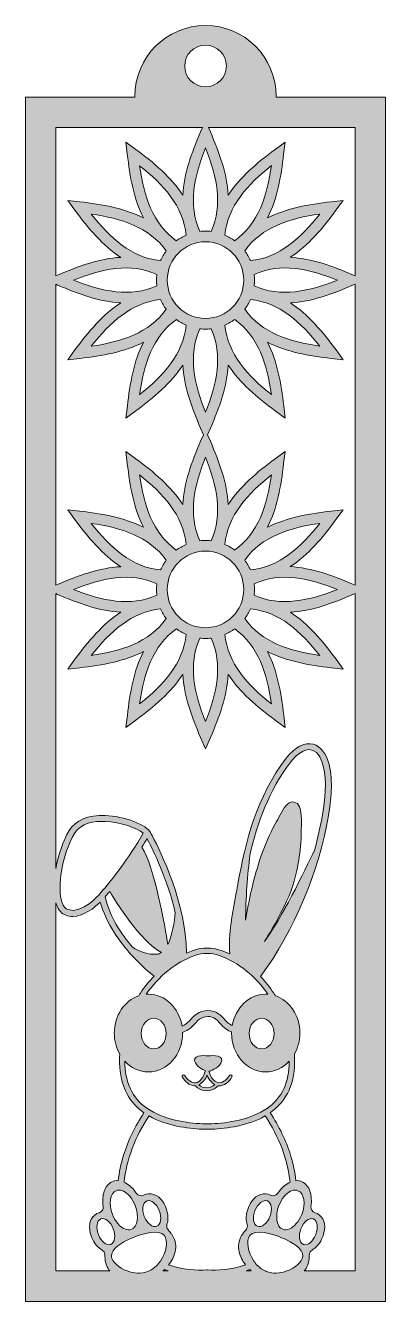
# Model space of a CAD drawing. Header units: inches. Extents: x 0.9 to 7.6, y -17.3 to 6.3.
import ezdxf

# ---------------------------------------------------------------- set-up
doc = ezdxf.new("R2010")
doc.units = ezdxf.units.IN
doc.header["$MEASUREMENT"] = 0
doc.layers.add('Layer 1', color=7, linetype='Continuous')

# ---------------------------------------------------------------- blocks, each defined once
blk = doc.blocks.new('block 2')
at = {"layer": 'Layer 1', "true_color": 0x231f20}
h = blk.add_hatch(color=250, dxfattribs=at)
h.dxf.hatch_style = 2
edge = h.paths.add_edge_path()
edge.add_spline(control_points=[(5.566, 4.971), (5.566, 4.971), (5.566, 4.987), (5.566, 4.987), (5.566, 5.71), (4.98, 6.296), (4.257, 6.296), (3.534, 6.296), (2.948, 5.71), (2.948, 4.987), (2.948, 4.987), (2.948, 4.971), (2.948, 4.971), (2.948, 4.971), (0.921, 4.971), (0.921, 4.971), (0.921, 4.971), (0.921, -17.31), (0.921, -17.31), (0.921, -17.31), (7.593, -17.31), (7.593, -17.31), (7.593, -17.31), (7.593, 4.971), (7.593, 4.971), (7.593, 4.971), (5.566, 4.971), (5.566, 4.971)], knot_values=[0, 0, 0, 0, 1, 1, 1, 2, 2, 2, 3, 3, 3, 4, 4, 4, 5, 5, 5, 6, 6, 6, 7, 7, 7, 8, 8, 8, 9, 9, 9, 9], degree=3, periodic=1)
edge = h.paths.add_edge_path()
edge.add_spline(control_points=[(7.029, 4.407), (7.029, 4.407), (7.029, 1.663), (7.029, 1.663), (7.029, 1.663), (6.997, 1.677), (6.997, 1.677), (6.616, 1.844), (6.221, 1.986), (5.828, 2.008), (6.158, 2.223), (6.428, 2.544), (6.675, 2.878), (6.675, 2.878), (6.81, 3.06), (6.81, 3.06), (6.81, 3.06), (6.585, 3.035), (6.585, 3.035), (6.171, 2.989), (5.758, 2.914), (5.407, 2.737), (5.585, 3.087), (5.659, 3.501), (5.705, 3.914), (5.705, 3.914), (5.731, 4.139), (5.731, 4.139), (5.731, 4.139), (5.548, 4.005), (5.548, 4.005), (5.214, 3.758), (4.893, 3.487), (4.678, 3.158), (4.656, 3.55), (4.514, 3.946), (4.347, 4.327), (4.347, 4.327), (4.312, 4.407), (4.312, 4.407), (4.312, 4.407), (7.029, 4.407), (7.029, 4.407)], knot_values=[0, 0, 0, 0, 1, 1, 1, 2, 2, 2, 3, 3, 3, 4, 4, 4, 5, 5, 5, 6, 6, 6, 7, 7, 7, 8, 8, 8, 9, 9, 9, 10, 10, 10, 11, 11, 11, 12, 12, 12, 13, 13, 13, 14, 14, 14, 14], degree=3, periodic=1)
edge = h.paths.add_edge_path()
edge.add_spline(control_points=[(4.257, -4.846), (3.866, -4.846), (3.548, -4.528), (3.548, -4.137), (3.548, -3.746), (3.866, -3.428), (4.257, -3.428), (4.648, -3.428), (4.966, -3.746), (4.966, -4.137), (4.966, -4.528), (4.648, -4.846), (4.257, -4.846)], knot_values=[0, 0, 0, 0, 1, 1, 1, 2, 2, 2, 3, 3, 3, 4, 4, 4, 4], degree=3, periodic=1)
edge = h.paths.add_edge_path()
edge.add_spline(control_points=[(4.257, -6.582), (4.051, -6.063), (3.927, -5.529), (4.153, -5.037), (4.187, -5.041), (4.222, -5.043), (4.257, -5.043), (4.292, -5.043), (4.327, -5.041), (4.361, -5.037), (4.587, -5.529), (4.463, -6.063), (4.257, -6.582)], knot_values=[0, 0, 0, 0, 1, 1, 1, 2, 2, 2, 3, 3, 3, 4, 4, 4, 4], degree=3, periodic=1)
edge = h.paths.add_edge_path()
edge.add_spline(control_points=[(4.257, 2.295), (4.648, 2.295), (4.966, 1.977), (4.966, 1.586), (4.966, 1.195), (4.648, 0.877), (4.257, 0.877), (3.866, 0.877), (3.548, 1.195), (3.548, 1.586), (3.548, 1.977), (3.866, 2.295), (4.257, 2.295)], knot_values=[0, 0, 0, 0, 1, 1, 1, 2, 2, 2, 3, 3, 3, 4, 4, 4, 4], degree=3, periodic=1)
edge = h.paths.add_edge_path()
edge.add_spline(control_points=[(4.257, 4.031), (4.463, 3.513), (4.587, 2.979), (4.361, 2.487), (4.327, 2.491), (4.292, 2.493), (4.257, 2.493), (4.222, 2.493), (4.187, 2.491), (4.152, 2.487), (3.927, 2.978), (4.05, 3.513), (4.257, 4.031)], knot_values=[0, 0, 0, 0, 1, 1, 1, 2, 2, 2, 3, 3, 3, 4, 4, 4, 4], degree=3, periodic=1)
edge = h.paths.add_edge_path()
edge.add_spline(control_points=[(4.985, 1.046), (5.026, 1.102), (5.061, 1.162), (5.089, 1.226), (5.628, 1.176), (6.029, 0.802), (6.375, 0.364), (5.822, 0.445), (5.298, 0.604), (4.985, 1.046)], knot_values=[0, 0, 0, 0, 1, 1, 1, 2, 2, 2, 3, 3, 3, 3], degree=3, periodic=1)
edge = h.paths.add_edge_path()
edge.add_spline(control_points=[(5.48, -0.531), (5.042, -0.185), (4.667, 0.216), (4.617, 0.754), (4.681, 0.782), (4.742, 0.817), (4.798, 0.859), (5.239, 0.546), (5.399, 0.021), (5.48, -0.531)], knot_values=[0, 0, 0, 0, 1, 1, 1, 2, 2, 2, 3, 3, 3, 3], degree=3, periodic=1)
edge = h.paths.add_edge_path()
edge.add_spline(control_points=[(5.158, 1.482), (5.161, 1.516), (5.164, 1.551), (5.164, 1.586), (5.164, 1.622), (5.161, 1.656), (5.157, 1.691), (5.649, 1.917), (6.184, 1.793), (6.702, 1.587), (6.184, 1.38), (5.649, 1.256), (5.158, 1.482)], knot_values=[0, 0, 0, 0, 1, 1, 1, 2, 2, 2, 3, 3, 3, 4, 4, 4, 4], degree=3, periodic=1)
edge = h.paths.add_edge_path()
edge.add_spline(control_points=[(5.089, 1.946), (5.061, 2.011), (5.026, 2.071), (4.984, 2.127), (5.297, 2.568), (5.822, 2.728), (6.374, 2.809), (6.028, 2.371), (5.628, 1.997), (5.089, 1.946)], knot_values=[0, 0, 0, 0, 1, 1, 1, 2, 2, 2, 3, 3, 3, 3], degree=3, periodic=1)
edge = h.paths.add_edge_path()
edge.add_spline(control_points=[(4.797, 2.314), (4.741, 2.355), (4.681, 2.39), (4.617, 2.418), (4.667, 2.957), (5.041, 3.358), (5.479, 3.704), (5.399, 3.152), (5.239, 2.627), (4.797, 2.314)], knot_values=[0, 0, 0, 0, 1, 1, 1, 2, 2, 2, 3, 3, 3, 3], degree=3, periodic=1)
edge = h.paths.add_edge_path()
edge.add_spline(control_points=[(4.153, 0.686), (4.187, 0.682), (4.222, 0.679), (4.257, 0.679), (4.292, 0.679), (4.327, 0.682), (4.361, 0.686), (4.587, 0.194), (4.463, -0.34), (4.257, -0.859), (4.051, -0.34), (3.927, 0.194), (4.153, 0.686)], knot_values=[0, 0, 0, 0, 1, 1, 1, 2, 2, 2, 3, 3, 3, 4, 4, 4, 4], degree=3, periodic=1)
edge = h.paths.add_edge_path()
edge.add_spline(control_points=[(4.361, -3.236), (4.327, -3.232), (4.292, -3.23), (4.257, -3.23), (4.222, -3.23), (4.187, -3.232), (4.152, -3.236), (3.927, -2.744), (4.05, -2.21), (4.257, -1.692), (4.463, -2.21), (4.587, -2.744), (4.361, -3.236)], knot_values=[0, 0, 0, 0, 1, 1, 1, 2, 2, 2, 3, 3, 3, 4, 4, 4, 4], degree=3, periodic=1)
edge = h.paths.add_edge_path()
edge.add_spline(control_points=[(3.717, 0.858), (3.772, 0.817), (3.833, 0.782), (3.897, 0.754), (3.847, 0.215), (3.472, -0.186), (3.035, -0.531), (3.115, 0.021), (3.275, 0.546), (3.717, 0.858)], knot_values=[0, 0, 0, 0, 1, 1, 1, 2, 2, 2, 3, 3, 3, 3], degree=3, periodic=1)
edge = h.paths.add_edge_path()
edge.add_spline(control_points=[(2.14, 0.363), (2.486, 0.801), (2.886, 1.176), (3.425, 1.226), (3.453, 1.162), (3.488, 1.101), (3.529, 1.046), (3.217, 0.604), (2.692, 0.444), (2.14, 0.363)], knot_values=[0, 0, 0, 0, 1, 1, 1, 2, 2, 2, 3, 3, 3, 3], degree=3, periodic=1)
edge = h.paths.add_edge_path()
edge.add_spline(control_points=[(3.716, 2.314), (3.275, 2.627), (3.115, 3.151), (3.034, 3.703), (3.472, 3.358), (3.846, 2.957), (3.897, 2.418), (3.832, 2.39), (3.772, 2.355), (3.716, 2.314)], knot_values=[0, 0, 0, 0, 1, 1, 1, 2, 2, 2, 3, 3, 3, 3], degree=3, periodic=1)
edge = h.paths.add_edge_path()
edge.add_spline(control_points=[(3.529, 2.126), (3.488, 2.071), (3.453, 2.01), (3.425, 1.946), (2.886, 1.996), (2.485, 2.371), (2.139, 2.808), (2.691, 2.728), (3.216, 2.568), (3.529, 2.126)], knot_values=[0, 0, 0, 0, 1, 1, 1, 2, 2, 2, 3, 3, 3, 3], degree=3, periodic=1)
edge = h.paths.add_edge_path()
edge.add_spline(control_points=[(3.356, 1.69), (3.352, 1.656), (3.35, 1.621), (3.35, 1.586), (3.35, 1.551), (3.352, 1.516), (3.356, 1.482), (2.865, 1.256), (2.33, 1.38), (1.812, 1.586), (2.33, 1.792), (2.865, 1.916), (3.356, 1.69)], knot_values=[0, 0, 0, 0, 1, 1, 1, 2, 2, 2, 3, 3, 3, 4, 4, 4, 4], degree=3, periodic=1)
edge = h.paths.add_edge_path()
edge.add_spline(control_points=[(2.686, 1.165), (2.356, 0.95), (2.085, 0.629), (1.838, 0.294), (1.838, 0.294), (1.704, 0.112), (1.704, 0.112), (1.704, 0.112), (1.929, 0.137), (1.929, 0.137), (2.343, 0.184), (2.756, 0.258), (3.107, 0.436), (2.929, 0.085), (2.855, -0.329), (2.809, -0.742), (2.809, -0.742), (2.783, -0.967), (2.783, -0.967), (2.783, -0.967), (2.965, -0.833), (2.965, -0.833), (3.3, -0.586), (3.621, -0.315), (3.836, 0.015), (3.858, -0.378), (4, -0.773), (4.167, -1.154), (4.167, -1.154), (4.219, -1.275), (4.219, -1.275), (4.219, -1.275), (4.166, -1.396), (4.166, -1.396), (4, -1.777), (3.857, -2.173), (3.836, -2.565), (3.621, -2.236), (3.3, -1.965), (2.965, -1.718), (2.965, -1.718), (2.783, -1.584), (2.783, -1.584), (2.783, -1.584), (2.808, -1.809), (2.808, -1.809), (2.855, -2.222), (2.929, -2.636), (3.107, -2.987), (2.756, -2.809), (2.342, -2.735), (1.929, -2.688), (1.929, -2.688), (1.704, -2.663), (1.704, -2.663), (1.704, -2.663), (1.838, -2.845), (1.838, -2.845), (2.085, -3.18), (2.356, -3.501), (2.685, -3.716), (2.293, -3.737), (1.898, -3.88), (1.516, -4.046), (1.516, -4.046), (1.485, -4.06), (1.485, -4.06), (1.485, -4.06), (1.485, 1.509), (1.485, 1.509), (1.485, 1.509), (1.516, 1.495), (1.516, 1.495), (1.898, 1.329), (2.293, 1.186), (2.686, 1.165)], knot_values=[0, 0, 0, 0, 1, 1, 1, 2, 2, 2, 3, 3, 3, 4, 4, 4, 5, 5, 5, 6, 6, 6, 7, 7, 7, 8, 8, 8, 9, 9, 9, 10, 10, 10, 11, 11, 11, 12, 12, 12, 13, 13, 13, 14, 14, 14, 15, 15, 15, 16, 16, 16, 17, 17, 17, 18, 18, 18, 19, 19, 19, 20, 20, 20, 21, 21, 21, 22, 22, 22, 23, 23, 23, 24, 24, 24, 25, 25, 25, 25], degree=3, periodic=1)
edge = h.paths.add_edge_path()
edge.add_spline(control_points=[(3.034, -2.019), (3.472, -2.365), (3.846, -2.766), (3.897, -3.305), (3.832, -3.333), (3.772, -3.368), (3.716, -3.409), (3.275, -3.096), (3.115, -2.571), (3.034, -2.019)], knot_values=[0, 0, 0, 0, 1, 1, 1, 2, 2, 2, 3, 3, 3, 3], degree=3, periodic=1)
edge = h.paths.add_edge_path()
edge.add_spline(control_points=[(3.529, -3.597), (3.488, -3.652), (3.453, -3.713), (3.425, -3.777), (2.886, -3.727), (2.485, -3.352), (2.139, -2.914), (2.691, -2.995), (3.216, -3.155), (3.529, -3.597)], knot_values=[0, 0, 0, 0, 1, 1, 1, 2, 2, 2, 3, 3, 3, 3], degree=3, periodic=1)
edge = h.paths.add_edge_path()
edge.add_spline(control_points=[(3.356, -4.033), (3.352, -4.067), (3.35, -4.101), (3.35, -4.137), (3.35, -4.172), (3.352, -4.207), (3.356, -4.241), (2.865, -4.467), (2.33, -4.343), (1.812, -4.137), (2.33, -3.931), (2.865, -3.807), (3.356, -4.033)], knot_values=[0, 0, 0, 0, 1, 1, 1, 2, 2, 2, 3, 3, 3, 4, 4, 4, 4], degree=3, periodic=1)
edge = h.paths.add_edge_path()
edge.add_spline(control_points=[(3.425, -4.497), (3.453, -4.561), (3.488, -4.622), (3.529, -4.677), (3.217, -5.119), (2.692, -5.279), (2.14, -5.359), (2.486, -4.922), (2.886, -4.547), (3.425, -4.497)], knot_values=[0, 0, 0, 0, 1, 1, 1, 2, 2, 2, 3, 3, 3, 3], degree=3, periodic=1)
edge = h.paths.add_edge_path()
edge.add_spline(control_points=[(3.717, -4.864), (3.772, -4.906), (3.833, -4.941), (3.897, -4.969), (3.847, -5.508), (3.472, -5.908), (3.035, -6.254), (3.115, -5.702), (3.275, -5.177), (3.717, -4.864)], knot_values=[0, 0, 0, 0, 1, 1, 1, 2, 2, 2, 3, 3, 3, 3], degree=3, periodic=1)
edge = h.paths.add_edge_path()
edge.add_spline(control_points=[(4.797, -3.409), (4.741, -3.367), (4.681, -3.332), (4.617, -3.305), (4.667, -2.766), (5.041, -2.365), (5.479, -2.019), (5.399, -2.571), (5.239, -3.096), (4.797, -3.409)], knot_values=[0, 0, 0, 0, 1, 1, 1, 2, 2, 2, 3, 3, 3, 3], degree=3, periodic=1)
edge = h.paths.add_edge_path()
edge.add_spline(control_points=[(6.374, -2.914), (6.028, -3.352), (5.628, -3.726), (5.089, -3.776), (5.061, -3.712), (5.026, -3.652), (4.984, -3.596), (5.297, -3.154), (5.822, -2.995), (6.374, -2.914)], knot_values=[0, 0, 0, 0, 1, 1, 1, 2, 2, 2, 3, 3, 3, 3], degree=3, periodic=1)
edge = h.paths.add_edge_path()
edge.add_spline(control_points=[(4.798, -4.864), (5.239, -5.177), (5.399, -5.702), (5.48, -6.254), (5.042, -5.908), (4.667, -5.507), (4.617, -4.969), (4.681, -4.941), (4.742, -4.906), (4.798, -4.864)], knot_values=[0, 0, 0, 0, 1, 1, 1, 2, 2, 2, 3, 3, 3, 3], degree=3, periodic=1)
edge = h.paths.add_edge_path()
edge.add_spline(control_points=[(4.985, -4.677), (5.026, -4.621), (5.061, -4.561), (5.089, -4.496), (5.628, -4.547), (6.029, -4.921), (6.375, -5.359), (5.822, -5.278), (5.298, -5.118), (4.985, -4.677)], knot_values=[0, 0, 0, 0, 1, 1, 1, 2, 2, 2, 3, 3, 3, 3], degree=3, periodic=1)
edge = h.paths.add_edge_path()
edge.add_spline(control_points=[(5.158, -4.241), (5.161, -4.206), (5.164, -4.172), (5.164, -4.137), (5.164, -4.101), (5.161, -4.066), (5.157, -4.032), (5.649, -3.806), (6.184, -3.93), (6.702, -4.136), (6.184, -4.342), (5.649, -4.466), (5.158, -4.241)], knot_values=[0, 0, 0, 0, 1, 1, 1, 2, 2, 2, 3, 3, 3, 4, 4, 4, 4], degree=3, periodic=1)
edge = h.paths.add_edge_path()
edge.add_spline(control_points=[(5.828, -3.715), (6.158, -3.5), (6.428, -3.179), (6.675, -2.845), (6.675, -2.845), (6.81, -2.662), (6.81, -2.662), (6.81, -2.662), (6.585, -2.688), (6.585, -2.688), (6.171, -2.734), (5.758, -2.808), (5.407, -2.986), (5.585, -2.635), (5.659, -2.222), (5.705, -1.808), (5.705, -1.808), (5.731, -1.583), (5.731, -1.583), (5.731, -1.583), (5.548, -1.718), (5.548, -1.718), (5.214, -1.965), (4.893, -2.236), (4.678, -2.565), (4.656, -2.172), (4.514, -1.777), (4.347, -1.396), (4.347, -1.396), (4.295, -1.276), (4.295, -1.276), (4.295, -1.276), (4.348, -1.154), (4.348, -1.154), (4.514, -0.773), (4.657, -0.378), (4.678, 0.015), (4.893, -0.314), (5.214, -0.585), (5.549, -0.832), (5.549, -0.832), (5.731, -0.967), (5.731, -0.967), (5.731, -0.967), (5.706, -0.742), (5.706, -0.742), (5.659, -0.328), (5.585, 0.085), (5.407, 0.436), (5.758, 0.258), (6.172, 0.184), (6.585, 0.138), (6.585, 0.138), (6.81, 0.112), (6.81, 0.112), (6.81, 0.112), (6.676, 0.295), (6.676, 0.295), (6.429, 0.629), (6.158, 0.95), (5.829, 1.165), (6.221, 1.187), (6.616, 1.33), (6.997, 1.496), (6.997, 1.496), (7.029, 1.51), (7.029, 1.51), (7.029, 1.51), (7.029, -4.059), (7.029, -4.059), (7.029, -4.059), (6.997, -4.046), (6.997, -4.046), (6.616, -3.879), (6.221, -3.737), (5.828, -3.715)], knot_values=[0, 0, 0, 0, 1, 1, 1, 2, 2, 2, 3, 3, 3, 4, 4, 4, 5, 5, 5, 6, 6, 6, 7, 7, 7, 8, 8, 8, 9, 9, 9, 10, 10, 10, 11, 11, 11, 12, 12, 12, 13, 13, 13, 14, 14, 14, 15, 15, 15, 16, 16, 16, 17, 17, 17, 18, 18, 18, 19, 19, 19, 20, 20, 20, 21, 21, 21, 22, 22, 22, 23, 23, 23, 24, 24, 24, 25, 25, 25, 25], degree=3, periodic=1)
edge = h.paths.add_edge_path()
edge.add_spline(control_points=[(4.257, 5.933), (4.47, 5.933), (4.643, 5.761), (4.643, 5.547), (4.643, 5.334), (4.47, 5.161), (4.257, 5.161), (4.044, 5.161), (3.871, 5.334), (3.871, 5.547), (3.871, 5.761), (4.044, 5.933), (4.257, 5.933)], knot_values=[0, 0, 0, 0, 1, 1, 1, 2, 2, 2, 3, 3, 3, 4, 4, 4, 4], degree=3, periodic=1)
edge = h.paths.add_edge_path()
edge.add_spline(control_points=[(4.201, 4.407), (4.201, 4.407), (4.166, 4.327), (4.166, 4.327), (4, 3.945), (3.857, 3.55), (3.836, 3.158), (3.621, 3.487), (3.3, 3.758), (2.965, 4.005), (2.965, 4.005), (2.783, 4.139), (2.783, 4.139), (2.783, 4.139), (2.808, 3.914), (2.808, 3.914), (2.855, 3.501), (2.929, 3.087), (3.107, 2.736), (2.756, 2.914), (2.342, 2.988), (1.929, 3.035), (1.929, 3.035), (1.704, 3.06), (1.704, 3.06), (1.704, 3.06), (1.838, 2.878), (1.838, 2.878), (2.085, 2.543), (2.356, 2.222), (2.685, 2.007), (2.293, 1.986), (1.898, 1.843), (1.516, 1.676), (1.516, 1.676), (1.485, 1.663), (1.485, 1.663), (1.485, 1.663), (1.485, 4.407), (1.485, 4.407), (1.485, 4.407), (4.201, 4.407), (4.201, 4.407)], knot_values=[0, 0, 0, 0, 1, 1, 1, 2, 2, 2, 3, 3, 3, 4, 4, 4, 5, 5, 5, 6, 6, 6, 7, 7, 7, 8, 8, 8, 9, 9, 9, 10, 10, 10, 11, 11, 11, 12, 12, 12, 13, 13, 13, 14, 14, 14, 14], degree=3, periodic=1)
edge = h.paths.add_edge_path()
edge.add_spline(control_points=[(1.485, -16.746), (1.485, -16.746), (1.485, -9.936), (1.485, -9.936), (1.489, -9.948), (1.493, -9.96), (1.497, -9.971), (1.534, -10.073), (1.593, -10.138), (1.671, -10.165), (1.713, -10.179), (1.754, -10.186), (1.796, -10.186), (2.006, -10.186), (2.204, -10.022), (2.307, -9.921), (2.419, -10.324), (2.673, -10.666), (2.874, -10.889), (3.065, -11.099), (3.238, -11.24), (3.303, -11.29), (3.211, -11.385), (3.127, -11.492), (3.05, -11.608), (3.04, -11.624), (3.03, -11.64), (3.02, -11.656), (2.758, -11.744), (2.567, -12.019), (2.567, -12.345), (2.567, -12.488), (2.604, -12.622), (2.668, -12.734), (2.667, -12.76), (2.665, -12.786), (2.664, -12.812), (2.651, -13.254), (2.805, -13.601), (3.111, -13.815), (3.113, -13.816), (3.116, -13.818), (3.117, -13.819), (2.953, -14.063), (2.822, -14.334), (2.738, -14.605), (2.689, -14.765), (2.656, -14.922), (2.639, -15.075), (2.599, -15.072), (2.558, -15.078), (2.522, -15.097), (2.458, -15.13), (2.402, -15.198), (2.38, -15.268), (2.353, -15.353), (2.347, -15.449), (2.362, -15.552), (2.369, -15.604), (2.337, -15.652), (2.286, -15.668), (2.228, -15.685), (2.175, -15.727), (2.144, -15.779), (2.074, -15.896), (2.114, -16.077), (2.181, -16.194), (2.213, -16.251), (2.25, -16.295), (2.296, -16.328), (2.304, -16.334), (2.312, -16.34), (2.32, -16.345), (2.351, -16.366), (2.377, -16.384), (2.386, -16.416), (2.392, -16.438), (2.393, -16.462), (2.394, -16.488), (2.395, -16.499), (2.396, -16.511), (2.397, -16.523), (2.404, -16.608), (2.434, -16.684), (2.484, -16.746), (2.484, -16.746), (1.485, -16.746), (1.485, -16.746)], knot_values=[0, 0, 0, 0, 1, 1, 1, 2, 2, 2, 3, 3, 3, 4, 4, 4, 5, 5, 5, 6, 6, 6, 7, 7, 7, 8, 8, 8, 9, 9, 9, 10, 10, 10, 11, 11, 11, 12, 12, 12, 13, 13, 13, 14, 14, 14, 15, 15, 15, 16, 16, 16, 17, 17, 17, 18, 18, 18, 19, 19, 19, 20, 20, 20, 21, 21, 21, 22, 22, 22, 23, 23, 23, 24, 24, 24, 25, 25, 25, 26, 26, 26, 27, 27, 27, 28, 28, 28, 29, 29, 29, 29], degree=3, periodic=1)
edge = h.paths.add_edge_path()
edge.add_spline(control_points=[(5.999, -8.158), (5.964, -8.061), (5.846, -8.04), (5.776, -8.109), (5.692, -8.192), (5.631, -8.331), (5.573, -8.433), (5.445, -8.661), (5.34, -8.901), (5.26, -9.15), (5.145, -9.508), (5.058, -9.881), (5.001, -10.255), (4.998, -9.871), (5.041, -9.391), (5.079, -9.051), (5.215, -8.476), (5.433, -7.844), (5.84, -7.327), (5.936, -7.205), (6.081, -7.068), (6.227, -7.108), (6.357, -7.145), (6.416, -7.307), (6.438, -7.401), (6.512, -7.703), (6.473, -8.025), (6.426, -8.3), (6.387, -8.522), (6.338, -8.742), (6.278, -8.959), (6.094, -9.348), (5.652, -10.253), (5.35, -10.648), (5.389, -10.585), (5.428, -10.522), (5.467, -10.459), (5.577, -10.281), (5.664, -10.093), (5.76, -9.907), (5.876, -9.682), (5.941, -9.395), (5.984, -9.145), (6.013, -8.974), (6.029, -8.8), (6.031, -8.626), (6.033, -8.483), (6.048, -8.294), (5.999, -8.158)], knot_values=[0, 0, 0, 0, 1, 1, 1, 2, 2, 2, 3, 3, 3, 4, 4, 4, 5, 5, 5, 6, 6, 6, 7, 7, 7, 8, 8, 8, 9, 9, 9, 10, 10, 10, 11, 11, 11, 12, 12, 12, 13, 13, 13, 14, 14, 14, 15, 15, 15, 16, 16, 16, 16], degree=3, periodic=1)
edge = h.paths.add_edge_path()
edge.add_spline(control_points=[(5.414, -11.627), (5.401, -11.627), (5.387, -11.626), (5.373, -11.626), (5.066, -11.626), (4.809, -11.877), (4.752, -12.207), (4.731, -12.196), (4.706, -12.181), (4.679, -12.159), (4.652, -12.138), (4.623, -12.111), (4.594, -12.076), (4.538, -12.008), (4.476, -11.964), (4.409, -11.943), (4.261, -11.898), (4.105, -11.949), (4, -12.076), (3.933, -12.157), (3.866, -12.198), (3.822, -12.217), (3.769, -11.881), (3.51, -11.626), (3.2, -11.626), (3.186, -11.626), (3.172, -11.627), (3.159, -11.627), (3.388, -11.295), (3.702, -11.035), (4.06, -10.909), (4.206, -10.857), (4.367, -10.857), (4.513, -10.909), (4.871, -11.035), (5.185, -11.295), (5.414, -11.627)], knot_values=[0, 0, 0, 0, 1, 1, 1, 2, 2, 2, 3, 3, 3, 4, 4, 4, 5, 5, 5, 6, 6, 6, 7, 7, 7, 8, 8, 8, 9, 9, 9, 10, 10, 10, 11, 11, 11, 12, 12, 12, 12], degree=3, periodic=1)
edge = h.paths.add_edge_path()
edge.add_spline(control_points=[(3.2, -13.064), (3.549, -13.064), (3.832, -12.741), (3.832, -12.345), (3.832, -12.345), (3.832, -12.332), (3.832, -12.332), (3.86, -12.322), (3.899, -12.305), (3.943, -12.276), (3.987, -12.247), (4.037, -12.205), (4.085, -12.146), (4.161, -12.055), (4.273, -12.017), (4.376, -12.049), (4.422, -12.063), (4.467, -12.096), (4.509, -12.146), (4.595, -12.25), (4.683, -12.3), (4.741, -12.324), (4.741, -12.324), (4.741, -12.324), (4.741, -12.324), (4.741, -12.331), (4.74, -12.338), (4.74, -12.345), (4.74, -12.741), (5.024, -13.064), (5.373, -13.064), (5.542, -13.064), (5.696, -12.988), (5.81, -12.865), (5.81, -13.253), (5.674, -13.545), (5.404, -13.733), (5.085, -13.956), (4.664, -14.006), (4.373, -14.024), (4.373, -14.024), (4.199, -14.024), (4.199, -14.024), (3.909, -14.006), (3.487, -13.956), (3.168, -13.733), (2.899, -13.545), (2.763, -13.253), (2.763, -12.865), (2.877, -12.988), (3.031, -13.064), (3.2, -13.064)], knot_values=[0, 0, 0, 0, 1, 1, 1, 2, 2, 2, 3, 3, 3, 4, 4, 4, 5, 5, 5, 6, 6, 6, 7, 7, 7, 8, 8, 8, 9, 9, 9, 10, 10, 10, 11, 11, 11, 12, 12, 12, 13, 13, 13, 14, 14, 14, 15, 15, 15, 16, 16, 16, 17, 17, 17, 17], degree=3, periodic=1)
edge = h.paths.add_edge_path()
edge.add_spline(control_points=[(3.067, -12.353), (3.067, -12.196), (3.17, -12.069), (3.298, -12.069), (3.425, -12.069), (3.528, -12.196), (3.528, -12.353), (3.528, -12.51), (3.425, -12.637), (3.298, -12.637), (3.17, -12.637), (3.067, -12.51), (3.067, -12.353)], knot_values=[0, 0, 0, 0, 1, 1, 1, 2, 2, 2, 3, 3, 3, 4, 4, 4, 4], degree=3, periodic=1)
edge = h.paths.add_edge_path()
edge.add_spline(control_points=[(5.297, -12.637), (5.17, -12.637), (5.066, -12.51), (5.066, -12.353), (5.066, -12.196), (5.17, -12.069), (5.297, -12.069), (5.424, -12.069), (5.527, -12.196), (5.527, -12.353), (5.527, -12.51), (5.424, -12.637), (5.297, -12.637)], knot_values=[0, 0, 0, 0, 1, 1, 1, 2, 2, 2, 3, 3, 3, 4, 4, 4, 4], degree=3, periodic=1)
edge = h.paths.add_edge_path()
edge.add_spline(control_points=[(2.907, -10.757), (2.697, -10.514), (2.481, -10.191), (2.396, -9.824), (2.414, -9.804), (2.444, -9.77), (2.482, -9.725), (2.592, -9.909), (3.047, -10.64), (3.44, -10.855), (3.414, -10.872), (3.385, -10.883), (3.354, -10.886), (3.193, -10.899), (3.029, -10.829), (2.907, -10.757)], knot_values=[0, 0, 0, 0, 1, 1, 1, 2, 2, 2, 3, 3, 3, 4, 4, 4, 5, 5, 5, 5], degree=3, periodic=1)
edge = h.paths.add_edge_path()
edge.add_spline(control_points=[(3.558, -10.704), (3.509, -10.399), (3.312, -9.254), (3.078, -8.905), (3.11, -8.853), (3.142, -8.8), (3.173, -8.746), (3.175, -8.749), (3.176, -8.751), (3.177, -8.754), (3.287, -8.97), (3.554, -9.496), (3.697, -10.119), (3.681, -10.279), (3.642, -10.533), (3.558, -10.704)], knot_values=[0, 0, 0, 0, 1, 1, 1, 2, 2, 2, 3, 3, 3, 4, 4, 4, 5, 5, 5, 5], degree=3, periodic=1)
edge = h.paths.add_edge_path()
edge.add_spline(control_points=[(2.367, -9.689), (2.367, -9.689), (2.367, -9.685), (2.367, -9.685), (2.367, -9.685), (2.293, -9.773), (2.293, -9.773), (2.29, -9.777), (1.975, -10.153), (1.707, -10.06), (1.662, -10.045), (1.626, -10.002), (1.601, -9.933), (1.496, -9.649), (1.607, -9.027), (1.827, -8.653), (1.945, -8.454), (2.201, -8.421), (2.395, -8.428), (2.69, -8.44), (2.99, -8.553), (3.103, -8.645), (2.835, -9.123), (2.509, -9.523), (2.367, -9.689)], knot_values=[0, 0, 0, 0, 1, 1, 1, 2, 2, 2, 3, 3, 3, 4, 4, 4, 5, 5, 5, 6, 6, 6, 7, 7, 7, 8, 8, 8, 8], degree=3, periodic=1)
edge = h.paths.add_edge_path()
edge.add_spline(control_points=[(2.739, -15.271), (2.822, -15.312), (2.905, -15.408), (2.954, -15.535), (3.032, -15.732), (3.001, -15.929), (2.884, -15.975), (2.884, -15.975), (2.884, -15.975), (2.884, -15.975), (2.846, -15.99), (2.803, -15.987), (2.761, -15.969), (2.673, -15.932), (2.585, -15.833), (2.533, -15.7), (2.455, -15.503), (2.487, -15.305), (2.603, -15.26), (2.611, -15.257), (2.619, -15.254), (2.628, -15.252), (2.663, -15.246), (2.701, -15.253), (2.739, -15.271)], knot_values=[0, 0, 0, 0, 1, 1, 1, 2, 2, 2, 3, 3, 3, 4, 4, 4, 5, 5, 5, 6, 6, 6, 7, 7, 7, 8, 8, 8, 8], degree=3, periodic=1)
edge = h.paths.add_edge_path()
edge.add_spline(control_points=[(2.272, -16.073), (2.221, -15.943), (2.241, -15.813), (2.317, -15.783), (2.394, -15.753), (2.497, -15.834), (2.548, -15.964), (2.599, -16.094), (2.579, -16.223), (2.502, -16.253), (2.426, -16.283), (2.322, -16.202), (2.272, -16.073)], knot_values=[0, 0, 0, 0, 1, 1, 1, 2, 2, 2, 3, 3, 3, 4, 4, 4, 4], degree=3, periodic=1)
edge = h.paths.add_edge_path()
edge.add_spline(control_points=[(3.348, -16.65), (3.308, -16.689), (3.262, -16.723), (3.21, -16.746), (3.204, -16.749), (3.197, -16.752), (3.191, -16.754), (3.068, -16.803), (2.928, -16.79), (2.807, -16.746), (2.65, -16.689), (2.525, -16.577), (2.515, -16.477), (2.501, -16.333), (2.728, -16.212), (2.854, -16.154), (2.882, -16.141), (2.905, -16.132), (2.92, -16.126), (2.926, -16.123), (2.939, -16.118), (2.957, -16.111), (3.072, -16.066), (3.393, -15.956), (3.497, -16.092), (3.568, -16.186), (3.534, -16.398), (3.421, -16.563), (3.399, -16.594), (3.375, -16.623), (3.348, -16.65)], knot_values=[0, 0, 0, 0, 1, 1, 1, 2, 2, 2, 3, 3, 3, 4, 4, 4, 5, 5, 5, 6, 6, 6, 7, 7, 7, 8, 8, 8, 9, 9, 9, 10, 10, 10, 10], degree=3, periodic=1)
edge = h.paths.add_edge_path()
edge.add_spline(control_points=[(3.169, -15.449), (3.245, -15.419), (3.348, -15.5), (3.399, -15.629), (3.45, -15.759), (3.43, -15.889), (3.353, -15.919), (3.277, -15.949), (3.174, -15.868), (3.123, -15.738), (3.072, -15.608), (3.092, -15.479), (3.169, -15.449)], knot_values=[0, 0, 0, 0, 1, 1, 1, 2, 2, 2, 3, 3, 3, 4, 4, 4, 4], degree=3, periodic=1)
edge = h.paths.add_edge_path()
edge.add_spline(control_points=[(3.469, -16.746), (3.478, -16.738), (3.487, -16.729), (3.496, -16.72), (3.518, -16.73), (3.541, -16.738), (3.564, -16.746), (3.564, -16.746), (3.469, -16.746), (3.469, -16.746)], knot_values=[0, 0, 0, 0, 1, 1, 1, 2, 2, 2, 3, 3, 3, 3], degree=3, periodic=1)
edge = h.paths.add_edge_path()
edge.add_spline(control_points=[(4.297, -16.727), (4.297, -16.727), (4.297, -16.726), (4.297, -16.726), (4.293, -16.726), (4.29, -16.726), (4.286, -16.726), (4.283, -16.726), (4.279, -16.726), (4.276, -16.726), (4.276, -16.726), (4.276, -16.727), (4.276, -16.727), (4.1, -16.737), (3.833, -16.729), (3.574, -16.632), (3.634, -16.555), (3.674, -16.474), (3.693, -16.394), (3.718, -16.285), (3.703, -16.182), (3.646, -16.09), (3.637, -16.075), (3.626, -16.059), (3.614, -16.045), (3.607, -16.035), (3.599, -16.026), (3.592, -16.017), (3.576, -15.998), (3.56, -15.979), (3.549, -15.959), (3.534, -15.929), (3.541, -15.898), (3.549, -15.862), (3.552, -15.853), (3.554, -15.843), (3.556, -15.833), (3.566, -15.778), (3.564, -15.72), (3.549, -15.657), (3.517, -15.525), (3.424, -15.366), (3.293, -15.328), (3.235, -15.31), (3.167, -15.316), (3.113, -15.343), (3.065, -15.366), (3.008, -15.352), (2.979, -15.31), (2.919, -15.224), (2.85, -15.158), (2.772, -15.114), (2.765, -15.11), (2.757, -15.106), (2.749, -15.102), (2.79, -14.697), (2.952, -14.262), (3.211, -13.878), (3.534, -14.062), (3.921, -14.107), (4.195, -14.124), (4.195, -14.124), (4.377, -14.124), (4.377, -14.124), (4.377, -14.124), (4.378, -14.124), (4.378, -14.124), (4.651, -14.107), (5.038, -14.062), (5.362, -13.878), (5.621, -14.262), (5.783, -14.697), (5.824, -15.102), (5.816, -15.106), (5.808, -15.11), (5.8, -15.114), (5.723, -15.158), (5.654, -15.224), (5.594, -15.31), (5.564, -15.352), (5.508, -15.366), (5.46, -15.343), (5.405, -15.316), (5.338, -15.31), (5.28, -15.328), (5.149, -15.366), (5.056, -15.525), (5.024, -15.657), (5.009, -15.72), (5.007, -15.778), (5.017, -15.833), (5.019, -15.843), (5.021, -15.853), (5.023, -15.862), (5.032, -15.898), (5.039, -15.929), (5.023, -15.959), (5.013, -15.979), (4.997, -15.998), (4.981, -16.017), (4.973, -16.026), (4.966, -16.035), (4.958, -16.045), (4.947, -16.059), (4.936, -16.075), (4.927, -16.09), (4.87, -16.182), (4.854, -16.285), (4.88, -16.394), (4.898, -16.474), (4.939, -16.555), (4.999, -16.632), (4.739, -16.729), (4.473, -16.737), (4.297, -16.727)], knot_values=[0, 0, 0, 0, 1, 1, 1, 2, 2, 2, 3, 3, 3, 4, 4, 4, 5, 5, 5, 6, 6, 6, 7, 7, 7, 8, 8, 8, 9, 9, 9, 10, 10, 10, 11, 11, 11, 12, 12, 12, 13, 13, 13, 14, 14, 14, 15, 15, 15, 16, 16, 16, 17, 17, 17, 18, 18, 18, 19, 19, 19, 20, 20, 20, 21, 21, 21, 22, 22, 22, 23, 23, 23, 24, 24, 24, 25, 25, 25, 26, 26, 26, 27, 27, 27, 28, 28, 28, 29, 29, 29, 30, 30, 30, 31, 31, 31, 32, 32, 32, 33, 33, 33, 34, 34, 34, 35, 35, 35, 36, 36, 36, 37, 37, 37, 38, 38, 38, 38], degree=3, periodic=1)
edge = h.paths.add_edge_path()
edge.add_spline(control_points=[(5.834, -15.271), (5.872, -15.253), (5.91, -15.246), (5.945, -15.252), (5.953, -15.254), (5.962, -15.257), (5.97, -15.26), (6.086, -15.305), (6.117, -15.503), (6.04, -15.7), (5.988, -15.833), (5.9, -15.932), (5.812, -15.969), (5.769, -15.987), (5.727, -15.99), (5.689, -15.975), (5.688, -15.975), (5.688, -15.975), (5.688, -15.975), (5.572, -15.929), (5.541, -15.732), (5.618, -15.535), (5.668, -15.408), (5.751, -15.312), (5.834, -15.271)], knot_values=[0, 0, 0, 0, 1, 1, 1, 2, 2, 2, 3, 3, 3, 4, 4, 4, 5, 5, 5, 6, 6, 6, 7, 7, 7, 8, 8, 8, 8], degree=3, periodic=1)
edge = h.paths.add_edge_path()
edge.add_spline(control_points=[(5.45, -15.738), (5.399, -15.868), (5.296, -15.949), (5.219, -15.919), (5.143, -15.889), (5.122, -15.759), (5.173, -15.629), (5.224, -15.5), (5.328, -15.419), (5.404, -15.449), (5.481, -15.479), (5.501, -15.608), (5.45, -15.738)], knot_values=[0, 0, 0, 0, 1, 1, 1, 2, 2, 2, 3, 3, 3, 4, 4, 4, 4], degree=3, periodic=1)
edge = h.paths.add_edge_path()
edge.add_spline(control_points=[(5.009, -16.746), (5.032, -16.738), (5.054, -16.73), (5.077, -16.72), (5.086, -16.729), (5.095, -16.738), (5.104, -16.746), (5.104, -16.746), (5.009, -16.746), (5.009, -16.746)], knot_values=[0, 0, 0, 0, 1, 1, 1, 2, 2, 2, 3, 3, 3, 3], degree=3, periodic=1)
edge = h.paths.add_edge_path()
edge.add_spline(control_points=[(6.058, -16.477), (6.048, -16.577), (5.923, -16.689), (5.765, -16.746), (5.645, -16.79), (5.505, -16.803), (5.382, -16.754), (5.376, -16.752), (5.369, -16.749), (5.363, -16.746), (5.311, -16.723), (5.265, -16.689), (5.224, -16.65), (5.198, -16.623), (5.173, -16.594), (5.152, -16.563), (5.038, -16.398), (5.005, -16.186), (5.076, -16.092), (5.179, -15.956), (5.5, -16.066), (5.616, -16.111), (5.634, -16.118), (5.647, -16.123), (5.653, -16.126), (5.668, -16.132), (5.691, -16.141), (5.719, -16.154), (5.845, -16.212), (6.072, -16.333), (6.058, -16.477)], knot_values=[0, 0, 0, 0, 1, 1, 1, 2, 2, 2, 3, 3, 3, 4, 4, 4, 5, 5, 5, 6, 6, 6, 7, 7, 7, 8, 8, 8, 9, 9, 9, 10, 10, 10, 10], degree=3, periodic=1)
edge = h.paths.add_edge_path()
edge.add_spline(control_points=[(6.024, -15.964), (6.076, -15.834), (6.179, -15.753), (6.255, -15.783), (6.332, -15.813), (6.352, -15.943), (6.301, -16.073), (6.25, -16.202), (6.147, -16.283), (6.071, -16.253), (5.994, -16.223), (5.973, -16.094), (6.024, -15.964)], knot_values=[0, 0, 0, 0, 1, 1, 1, 2, 2, 2, 3, 3, 3, 4, 4, 4, 4], degree=3, periodic=1)
edge = h.paths.add_edge_path()
edge.add_spline(control_points=[(6.088, -16.746), (6.139, -16.684), (6.169, -16.608), (6.176, -16.523), (6.177, -16.511), (6.178, -16.499), (6.178, -16.488), (6.179, -16.462), (6.181, -16.438), (6.187, -16.416), (6.196, -16.384), (6.222, -16.366), (6.253, -16.345), (6.261, -16.34), (6.269, -16.334), (6.277, -16.328), (6.322, -16.295), (6.36, -16.251), (6.392, -16.194), (6.459, -16.077), (6.498, -15.896), (6.429, -15.779), (6.398, -15.727), (6.345, -15.685), (6.287, -15.668), (6.236, -15.652), (6.204, -15.604), (6.211, -15.552), (6.226, -15.449), (6.22, -15.353), (6.193, -15.268), (6.171, -15.198), (6.115, -15.13), (6.05, -15.097), (6.015, -15.078), (5.974, -15.072), (5.933, -15.075), (5.917, -14.922), (5.884, -14.765), (5.834, -14.605), (5.75, -14.334), (5.619, -14.063), (5.455, -13.819), (5.457, -13.818), (5.459, -13.816), (5.461, -13.815), (5.768, -13.601), (5.922, -13.254), (5.908, -12.812), (5.908, -12.786), (5.906, -12.76), (5.904, -12.734), (5.968, -12.622), (6.006, -12.488), (6.006, -12.345), (6.006, -12.019), (5.814, -11.744), (5.553, -11.656), (5.543, -11.64), (5.533, -11.624), (5.522, -11.608), (5.448, -11.495), (5.367, -11.392), (5.279, -11.299), (5.915, -10.419), (6.349, -9.389), (6.535, -8.319), (6.584, -8.033), (6.625, -7.697), (6.546, -7.375), (6.496, -7.172), (6.393, -7.04), (6.256, -7.002), (6.095, -6.957), (5.921, -7.046), (5.753, -7.259), (5.204, -7.957), (4.989, -8.85), (4.863, -9.549), (4.852, -9.615), (4.839, -9.681), (4.826, -9.752), (4.758, -10.111), (4.681, -10.515), (4.706, -10.881), (4.654, -10.856), (4.6, -10.834), (4.546, -10.815), (4.379, -10.756), (4.194, -10.756), (4.026, -10.815), (3.985, -10.83), (3.943, -10.846), (3.903, -10.864), (3.892, -9.918), (3.43, -9.008), (3.276, -8.704), (3.263, -8.679), (3.253, -8.66), (3.246, -8.644), (3.17, -8.49), (2.759, -8.332), (2.399, -8.318), (2.082, -8.305), (1.846, -8.405), (1.732, -8.597), (1.616, -8.794), (1.53, -9.049), (1.485, -9.297), (1.485, -9.297), (1.485, -4.214), (1.485, -4.214), (1.485, -4.214), (1.516, -4.228), (1.516, -4.228), (1.898, -4.394), (2.293, -4.537), (2.686, -4.558), (2.356, -4.773), (2.085, -5.094), (1.838, -5.429), (1.838, -5.429), (1.704, -5.611), (1.704, -5.611), (1.704, -5.611), (1.929, -5.586), (1.929, -5.586), (2.343, -5.539), (2.756, -5.465), (3.107, -5.287), (2.929, -5.638), (2.855, -6.051), (2.809, -6.465), (2.809, -6.465), (2.783, -6.69), (2.783, -6.69), (2.783, -6.69), (2.965, -6.555), (2.965, -6.555), (3.3, -6.308), (3.621, -6.037), (3.836, -5.708), (3.858, -6.101), (4, -6.496), (4.167, -6.877), (4.167, -6.877), (4.257, -7.085), (4.257, -7.085), (4.257, -7.085), (4.348, -6.877), (4.348, -6.877), (4.514, -6.496), (4.657, -6.101), (4.678, -5.708), (4.893, -6.037), (5.214, -6.308), (5.549, -6.555), (5.549, -6.555), (5.731, -6.69), (5.731, -6.69), (5.731, -6.69), (5.706, -6.465), (5.706, -6.465), (5.659, -6.051), (5.585, -5.637), (5.407, -5.287), (5.758, -5.464), (6.172, -5.539), (6.585, -5.585), (6.585, -5.585), (6.81, -5.61), (6.81, -5.61), (6.81, -5.61), (6.676, -5.428), (6.676, -5.428), (6.429, -5.093), (6.158, -4.772), (5.829, -4.558), (6.221, -4.536), (6.616, -4.393), (6.997, -4.227), (6.997, -4.227), (7.029, -4.213), (7.029, -4.213), (7.029, -4.213), (7.029, -16.746), (7.029, -16.746), (7.029, -16.746), (6.088, -16.746), (6.088, -16.746)], knot_values=[0, 0, 0, 0, 1, 1, 1, 2, 2, 2, 3, 3, 3, 4, 4, 4, 5, 5, 5, 6, 6, 6, 7, 7, 7, 8, 8, 8, 9, 9, 9, 10, 10, 10, 11, 11, 11, 12, 12, 12, 13, 13, 13, 14, 14, 14, 15, 15, 15, 16, 16, 16, 17, 17, 17, 18, 18, 18, 19, 19, 19, 20, 20, 20, 21, 21, 21, 22, 22, 22, 23, 23, 23, 24, 24, 24, 25, 25, 25, 26, 26, 26, 27, 27, 27, 28, 28, 28, 29, 29, 29, 30, 30, 30, 31, 31, 31, 32, 32, 32, 33, 33, 33, 34, 34, 34, 35, 35, 35, 36, 36, 36, 37, 37, 37, 38, 38, 38, 39, 39, 39, 40, 40, 40, 41, 41, 41, 42, 42, 42, 43, 43, 43, 44, 44, 44, 45, 45, 45, 46, 46, 46, 47, 47, 47, 48, 48, 48, 49, 49, 49, 50, 50, 50, 51, 51, 51, 52, 52, 52, 53, 53, 53, 54, 54, 54, 55, 55, 55, 56, 56, 56, 57, 57, 57, 58, 58, 58, 59, 59, 59, 60, 60, 60, 61, 61, 61, 62, 62, 62, 63, 63, 63, 63], degree=3, periodic=1)
h = blk.add_hatch(color=250, dxfattribs=at)
h.dxf.hatch_style = 2
edge = h.paths.add_edge_path()
edge.add_spline(control_points=[(4.055, -13.319), (4.061, -13.319), (4.067, -13.319), (4.072, -13.319), (4.073, -13.321), (4.074, -13.323), (4.076, -13.324), (4.162, -13.418), (4.309, -13.437), (4.419, -13.375), (4.446, -13.36), (4.469, -13.341), (4.489, -13.318), (4.492, -13.319), (4.496, -13.319), (4.5, -13.319), (4.547, -13.322), (4.599, -13.304), (4.638, -13.278), (4.684, -13.247), (4.718, -13.203), (4.746, -13.157), (4.765, -13.127), (4.717, -13.099), (4.699, -13.129), (4.658, -13.196), (4.598, -13.259), (4.515, -13.264), (4.472, -13.266), (4.438, -13.239), (4.408, -13.211), (4.379, -13.183), (4.357, -13.15), (4.342, -13.112), (4.333, -13.091), (4.327, -13.07), (4.321, -13.048), (4.321, -13.048), (4.344, -13.048), (4.344, -13.048), (4.344, -13.048), (4.344, -13.047), (4.344, -13.047), (4.363, -13.04), (4.53, -12.974), (4.557, -12.857), (4.587, -12.732), (4.307, -12.766), (4.307, -12.766), (4.307, -12.766), (4.027, -12.732), (4.056, -12.857), (4.08, -12.958), (4.208, -13.021), (4.254, -13.041), (4.238, -13.098), (4.219, -13.154), (4.177, -13.198), (4.151, -13.225), (4.115, -13.261), (4.075, -13.264), (4.037, -13.267), (3.996, -13.252), (3.964, -13.231), (3.926, -13.206), (3.898, -13.168), (3.874, -13.129), (3.856, -13.099), (3.808, -13.127), (3.826, -13.157), (3.878, -13.241), (3.952, -13.312), (4.055, -13.319)], knot_values=[0, 0, 0, 0, 1, 1, 1, 2, 2, 2, 3, 3, 3, 4, 4, 4, 5, 5, 5, 6, 6, 6, 7, 7, 7, 8, 8, 8, 9, 9, 9, 10, 10, 10, 11, 11, 11, 12, 12, 12, 13, 13, 13, 14, 14, 14, 15, 15, 15, 16, 16, 16, 17, 17, 17, 18, 18, 18, 19, 19, 19, 20, 20, 20, 21, 21, 21, 22, 22, 22, 23, 23, 23, 24, 24, 24, 24], degree=3, periodic=1)
edge = h.paths.add_edge_path()
edge.add_spline(control_points=[(4.192, -13.261), (4.229, -13.228), (4.258, -13.189), (4.277, -13.143), (4.281, -13.136), (4.283, -13.128), (4.286, -13.121), (4.287, -13.122), (4.287, -13.124), (4.288, -13.125), (4.306, -13.172), (4.332, -13.213), (4.367, -13.248), (4.387, -13.267), (4.408, -13.285), (4.432, -13.298), (4.351, -13.374), (4.216, -13.374), (4.133, -13.302), (4.154, -13.292), (4.174, -13.277), (4.192, -13.261)], knot_values=[0, 0, 0, 0, 1, 1, 1, 2, 2, 2, 3, 3, 3, 4, 4, 4, 5, 5, 5, 6, 6, 6, 7, 7, 7, 7], degree=3, periodic=1)
at = {"layer": 'Layer 1', "lineweight": 0}
for points, knots in [([(5.566, 4.971), (5.566, 4.971), (5.566, 4.987), (5.566, 4.987), (5.566, 5.71), (4.98, 6.296), (4.257, 6.296), (3.534, 6.296), (2.948, 5.71), (2.948, 4.987), (2.948, 4.987), (2.948, 4.971), (2.948, 4.971), (2.948, 4.971), (0.921, 4.971), (0.921, 4.971), (0.921, 4.971), (0.921, -17.31), (0.921, -17.31), (0.921, -17.31), (7.593, -17.31), (7.593, -17.31), (7.593, -17.31), (7.593, 4.971), (7.593, 4.971), (7.593, 4.971), (5.566, 4.971), (5.566, 4.971)], [0, 0, 0, 0, 1, 1, 1, 2, 2, 2, 3, 3, 3, 4, 4, 4, 5, 5, 5, 6, 6, 6, 7, 7, 7, 8, 8, 8, 9, 9, 9, 9]), ([(4.257, 5.933), (4.47, 5.933), (4.643, 5.761), (4.643, 5.547), (4.643, 5.334), (4.47, 5.161), (4.257, 5.161), (4.044, 5.161), (3.871, 5.334), (3.871, 5.547), (3.871, 5.761), (4.044, 5.933), (4.257, 5.933)], [0, 0, 0, 0, 1, 1, 1, 2, 2, 2, 3, 3, 3, 4, 4, 4, 4]), ([(4.201, 4.407), (4.201, 4.407), (4.166, 4.327), (4.166, 4.327), (4, 3.945), (3.857, 3.55), (3.836, 3.158), (3.621, 3.487), (3.3, 3.758), (2.965, 4.005), (2.965, 4.005), (2.783, 4.139), (2.783, 4.139), (2.783, 4.139), (2.808, 3.914), (2.808, 3.914), (2.855, 3.501), (2.929, 3.087), (3.107, 2.736), (2.756, 2.914), (2.342, 2.988), (1.929, 3.035), (1.929, 3.035), (1.704, 3.06), (1.704, 3.06), (1.704, 3.06), (1.838, 2.878), (1.838, 2.878), (2.085, 2.543), (2.356, 2.222), (2.685, 2.007), (2.293, 1.986), (1.898, 1.843), (1.516, 1.676), (1.516, 1.676), (1.485, 1.663), (1.485, 1.663), (1.485, 1.663), (1.485, 4.407), (1.485, 4.407), (1.485, 4.407), (4.201, 4.407), (4.201, 4.407)], [0, 0, 0, 0, 1, 1, 1, 2, 2, 2, 3, 3, 3, 4, 4, 4, 5, 5, 5, 6, 6, 6, 7, 7, 7, 8, 8, 8, 9, 9, 9, 10, 10, 10, 11, 11, 11, 12, 12, 12, 13, 13, 13, 14, 14, 14, 14]), ([(7.029, 4.407), (7.029, 4.407), (7.029, 1.663), (7.029, 1.663), (7.029, 1.663), (6.997, 1.677), (6.997, 1.677), (6.616, 1.844), (6.221, 1.986), (5.828, 2.008), (6.158, 2.223), (6.428, 2.544), (6.675, 2.878), (6.675, 2.878), (6.81, 3.06), (6.81, 3.06), (6.81, 3.06), (6.585, 3.035), (6.585, 3.035), (6.171, 2.989), (5.758, 2.914), (5.407, 2.737), (5.585, 3.087), (5.659, 3.501), (5.705, 3.914), (5.705, 3.914), (5.731, 4.139), (5.731, 4.139), (5.731, 4.139), (5.548, 4.005), (5.548, 4.005), (5.214, 3.758), (4.893, 3.487), (4.678, 3.158), (4.656, 3.55), (4.514, 3.946), (4.347, 4.327), (4.347, 4.327), (4.312, 4.407), (4.312, 4.407), (4.312, 4.407), (7.029, 4.407), (7.029, 4.407)], [0, 0, 0, 0, 1, 1, 1, 2, 2, 2, 3, 3, 3, 4, 4, 4, 5, 5, 5, 6, 6, 6, 7, 7, 7, 8, 8, 8, 9, 9, 9, 10, 10, 10, 11, 11, 11, 12, 12, 12, 13, 13, 13, 14, 14, 14, 14]), ([(4.257, 4.031), (4.463, 3.513), (4.587, 2.979), (4.361, 2.487), (4.327, 2.491), (4.292, 2.493), (4.257, 2.493), (4.222, 2.493), (4.187, 2.491), (4.152, 2.487), (3.927, 2.978), (4.05, 3.513), (4.257, 4.031)], [0, 0, 0, 0, 1, 1, 1, 2, 2, 2, 3, 3, 3, 4, 4, 4, 4]), ([(3.716, 2.314), (3.275, 2.627), (3.115, 3.151), (3.034, 3.703), (3.472, 3.358), (3.846, 2.957), (3.897, 2.418), (3.832, 2.39), (3.772, 2.355), (3.716, 2.314)], [0, 0, 0, 0, 1, 1, 1, 2, 2, 2, 3, 3, 3, 3]), ([(4.797, 2.314), (4.741, 2.355), (4.681, 2.39), (4.617, 2.418), (4.667, 2.957), (5.041, 3.358), (5.479, 3.704), (5.399, 3.152), (5.239, 2.627), (4.797, 2.314)], [0, 0, 0, 0, 1, 1, 1, 2, 2, 2, 3, 3, 3, 3]), ([(3.529, 2.126), (3.488, 2.071), (3.453, 2.01), (3.425, 1.946), (2.886, 1.996), (2.485, 2.371), (2.139, 2.808), (2.691, 2.728), (3.216, 2.568), (3.529, 2.126)], [0, 0, 0, 0, 1, 1, 1, 2, 2, 2, 3, 3, 3, 3]), ([(5.089, 1.946), (5.061, 2.011), (5.026, 2.071), (4.984, 2.127), (5.297, 2.568), (5.822, 2.728), (6.374, 2.809), (6.028, 2.371), (5.628, 1.997), (5.089, 1.946)], [0, 0, 0, 0, 1, 1, 1, 2, 2, 2, 3, 3, 3, 3]), ([(4.257, 2.295), (4.648, 2.295), (4.966, 1.977), (4.966, 1.586), (4.966, 1.195), (4.648, 0.877), (4.257, 0.877), (3.866, 0.877), (3.548, 1.195), (3.548, 1.586), (3.548, 1.977), (3.866, 2.295), (4.257, 2.295)], [0, 0, 0, 0, 1, 1, 1, 2, 2, 2, 3, 3, 3, 4, 4, 4, 4]), ([(3.356, 1.69), (3.352, 1.656), (3.35, 1.621), (3.35, 1.586), (3.35, 1.551), (3.352, 1.516), (3.356, 1.482), (2.865, 1.256), (2.33, 1.38), (1.812, 1.586), (2.33, 1.792), (2.865, 1.916), (3.356, 1.69)], [0, 0, 0, 0, 1, 1, 1, 2, 2, 2, 3, 3, 3, 4, 4, 4, 4]), ([(5.158, 1.482), (5.161, 1.516), (5.164, 1.551), (5.164, 1.586), (5.164, 1.622), (5.161, 1.656), (5.157, 1.691), (5.649, 1.917), (6.184, 1.793), (6.702, 1.587), (6.184, 1.38), (5.649, 1.256), (5.158, 1.482)], [0, 0, 0, 0, 1, 1, 1, 2, 2, 2, 3, 3, 3, 4, 4, 4, 4]), ([(2.686, 1.165), (2.356, 0.95), (2.085, 0.629), (1.838, 0.294), (1.838, 0.294), (1.704, 0.112), (1.704, 0.112), (1.704, 0.112), (1.929, 0.137), (1.929, 0.137), (2.343, 0.184), (2.756, 0.258), (3.107, 0.436), (2.929, 0.085), (2.855, -0.329), (2.809, -0.742), (2.809, -0.742), (2.783, -0.967), (2.783, -0.967), (2.783, -0.967), (2.965, -0.833), (2.965, -0.833), (3.3, -0.586), (3.621, -0.315), (3.836, 0.015), (3.858, -0.378), (4, -0.773), (4.167, -1.154), (4.167, -1.154), (4.219, -1.275), (4.219, -1.275), (4.219, -1.275), (4.166, -1.396), (4.166, -1.396), (4, -1.777), (3.857, -2.173), (3.836, -2.565), (3.621, -2.236), (3.3, -1.965), (2.965, -1.718), (2.965, -1.718), (2.783, -1.584), (2.783, -1.584), (2.783, -1.584), (2.808, -1.809), (2.808, -1.809), (2.855, -2.222), (2.929, -2.636), (3.107, -2.987), (2.756, -2.809), (2.342, -2.735), (1.929, -2.688), (1.929, -2.688), (1.704, -2.663), (1.704, -2.663), (1.704, -2.663), (1.838, -2.845), (1.838, -2.845), (2.085, -3.18), (2.356, -3.501), (2.685, -3.716), (2.293, -3.737), (1.898, -3.88), (1.516, -4.046), (1.516, -4.046), (1.485, -4.06), (1.485, -4.06), (1.485, -4.06), (1.485, 1.509), (1.485, 1.509), (1.485, 1.509), (1.516, 1.495), (1.516, 1.495), (1.898, 1.329), (2.293, 1.186), (2.686, 1.165)], [0, 0, 0, 0, 1, 1, 1, 2, 2, 2, 3, 3, 3, 4, 4, 4, 5, 5, 5, 6, 6, 6, 7, 7, 7, 8, 8, 8, 9, 9, 9, 10, 10, 10, 11, 11, 11, 12, 12, 12, 13, 13, 13, 14, 14, 14, 15, 15, 15, 16, 16, 16, 17, 17, 17, 18, 18, 18, 19, 19, 19, 20, 20, 20, 21, 21, 21, 22, 22, 22, 23, 23, 23, 24, 24, 24, 25, 25, 25, 25]), ([(5.828, -3.715), (6.158, -3.5), (6.428, -3.179), (6.675, -2.845), (6.675, -2.845), (6.81, -2.662), (6.81, -2.662), (6.81, -2.662), (6.585, -2.688), (6.585, -2.688), (6.171, -2.734), (5.758, -2.808), (5.407, -2.986), (5.585, -2.635), (5.659, -2.222), (5.705, -1.808), (5.705, -1.808), (5.731, -1.583), (5.731, -1.583), (5.731, -1.583), (5.548, -1.718), (5.548, -1.718), (5.214, -1.965), (4.893, -2.236), (4.678, -2.565), (4.656, -2.172), (4.514, -1.777), (4.347, -1.396), (4.347, -1.396), (4.295, -1.276), (4.295, -1.276), (4.295, -1.276), (4.348, -1.154), (4.348, -1.154), (4.514, -0.773), (4.657, -0.378), (4.678, 0.015), (4.893, -0.314), (5.214, -0.585), (5.549, -0.832), (5.549, -0.832), (5.731, -0.967), (5.731, -0.967), (5.731, -0.967), (5.706, -0.742), (5.706, -0.742), (5.659, -0.328), (5.585, 0.085), (5.407, 0.436), (5.758, 0.258), (6.172, 0.184), (6.585, 0.138), (6.585, 0.138), (6.81, 0.112), (6.81, 0.112), (6.81, 0.112), (6.676, 0.295), (6.676, 0.295), (6.429, 0.629), (6.158, 0.95), (5.829, 1.165), (6.221, 1.187), (6.616, 1.33), (6.997, 1.496), (6.997, 1.496), (7.029, 1.51), (7.029, 1.51), (7.029, 1.51), (7.029, -4.059), (7.029, -4.059), (7.029, -4.059), (6.997, -4.046), (6.997, -4.046), (6.616, -3.879), (6.221, -3.737), (5.828, -3.715)], [0, 0, 0, 0, 1, 1, 1, 2, 2, 2, 3, 3, 3, 4, 4, 4, 5, 5, 5, 6, 6, 6, 7, 7, 7, 8, 8, 8, 9, 9, 9, 10, 10, 10, 11, 11, 11, 12, 12, 12, 13, 13, 13, 14, 14, 14, 15, 15, 15, 16, 16, 16, 17, 17, 17, 18, 18, 18, 19, 19, 19, 20, 20, 20, 21, 21, 21, 22, 22, 22, 23, 23, 23, 24, 24, 24, 25, 25, 25, 25]), ([(2.14, 0.363), (2.486, 0.801), (2.886, 1.176), (3.425, 1.226), (3.453, 1.162), (3.488, 1.101), (3.529, 1.046), (3.217, 0.604), (2.692, 0.444), (2.14, 0.363)], [0, 0, 0, 0, 1, 1, 1, 2, 2, 2, 3, 3, 3, 3]), ([(4.985, 1.046), (5.026, 1.102), (5.061, 1.162), (5.089, 1.226), (5.628, 1.176), (6.029, 0.802), (6.375, 0.364), (5.822, 0.445), (5.298, 0.604), (4.985, 1.046)], [0, 0, 0, 0, 1, 1, 1, 2, 2, 2, 3, 3, 3, 3]), ([(3.717, 0.858), (3.772, 0.817), (3.833, 0.782), (3.897, 0.754), (3.847, 0.215), (3.472, -0.186), (3.035, -0.531), (3.115, 0.021), (3.275, 0.546), (3.717, 0.858)], [0, 0, 0, 0, 1, 1, 1, 2, 2, 2, 3, 3, 3, 3]), ([(5.48, -0.531), (5.042, -0.185), (4.667, 0.216), (4.617, 0.754), (4.681, 0.782), (4.742, 0.817), (4.798, 0.859), (5.239, 0.546), (5.399, 0.021), (5.48, -0.531)], [0, 0, 0, 0, 1, 1, 1, 2, 2, 2, 3, 3, 3, 3]), ([(4.153, 0.686), (4.187, 0.682), (4.222, 0.679), (4.257, 0.679), (4.292, 0.679), (4.327, 0.682), (4.361, 0.686), (4.587, 0.194), (4.463, -0.34), (4.257, -0.859), (4.051, -0.34), (3.927, 0.194), (4.153, 0.686)], [0, 0, 0, 0, 1, 1, 1, 2, 2, 2, 3, 3, 3, 4, 4, 4, 4]), ([(4.361, -3.236), (4.327, -3.232), (4.292, -3.23), (4.257, -3.23), (4.222, -3.23), (4.187, -3.232), (4.152, -3.236), (3.927, -2.744), (4.05, -2.21), (4.257, -1.692), (4.463, -2.21), (4.587, -2.744), (4.361, -3.236)], [0, 0, 0, 0, 1, 1, 1, 2, 2, 2, 3, 3, 3, 4, 4, 4, 4]), ([(3.034, -2.019), (3.472, -2.365), (3.846, -2.766), (3.897, -3.305), (3.832, -3.333), (3.772, -3.368), (3.716, -3.409), (3.275, -3.096), (3.115, -2.571), (3.034, -2.019)], [0, 0, 0, 0, 1, 1, 1, 2, 2, 2, 3, 3, 3, 3]), ([(4.797, -3.409), (4.741, -3.367), (4.681, -3.332), (4.617, -3.305), (4.667, -2.766), (5.041, -2.365), (5.479, -2.019), (5.399, -2.571), (5.239, -3.096), (4.797, -3.409)], [0, 0, 0, 0, 1, 1, 1, 2, 2, 2, 3, 3, 3, 3]), ([(3.529, -3.597), (3.488, -3.652), (3.453, -3.713), (3.425, -3.777), (2.886, -3.727), (2.485, -3.352), (2.139, -2.914), (2.691, -2.995), (3.216, -3.155), (3.529, -3.597)], [0, 0, 0, 0, 1, 1, 1, 2, 2, 2, 3, 3, 3, 3]), ([(6.374, -2.914), (6.028, -3.352), (5.628, -3.726), (5.089, -3.776), (5.061, -3.712), (5.026, -3.652), (4.984, -3.596), (5.297, -3.154), (5.822, -2.995), (6.374, -2.914)], [0, 0, 0, 0, 1, 1, 1, 2, 2, 2, 3, 3, 3, 3]), ([(4.257, -4.846), (3.866, -4.846), (3.548, -4.528), (3.548, -4.137), (3.548, -3.746), (3.866, -3.428), (4.257, -3.428), (4.648, -3.428), (4.966, -3.746), (4.966, -4.137), (4.966, -4.528), (4.648, -4.846), (4.257, -4.846)], [0, 0, 0, 0, 1, 1, 1, 2, 2, 2, 3, 3, 3, 4, 4, 4, 4]), ([(3.356, -4.033), (3.352, -4.067), (3.35, -4.101), (3.35, -4.137), (3.35, -4.172), (3.352, -4.207), (3.356, -4.241), (2.865, -4.467), (2.33, -4.343), (1.812, -4.137), (2.33, -3.931), (2.865, -3.807), (3.356, -4.033)], [0, 0, 0, 0, 1, 1, 1, 2, 2, 2, 3, 3, 3, 4, 4, 4, 4]), ([(5.158, -4.241), (5.161, -4.206), (5.164, -4.172), (5.164, -4.137), (5.164, -4.101), (5.161, -4.066), (5.157, -4.032), (5.649, -3.806), (6.184, -3.93), (6.702, -4.136), (6.184, -4.342), (5.649, -4.466), (5.158, -4.241)], [0, 0, 0, 0, 1, 1, 1, 2, 2, 2, 3, 3, 3, 4, 4, 4, 4]), ([(6.088, -16.746), (6.139, -16.684), (6.169, -16.608), (6.176, -16.523), (6.177, -16.511), (6.178, -16.499), (6.178, -16.488), (6.179, -16.462), (6.181, -16.438), (6.187, -16.416), (6.196, -16.384), (6.222, -16.366), (6.253, -16.345), (6.261, -16.34), (6.269, -16.334), (6.277, -16.328), (6.322, -16.295), (6.36, -16.251), (6.392, -16.194), (6.459, -16.077), (6.498, -15.896), (6.429, -15.779), (6.398, -15.727), (6.345, -15.685), (6.287, -15.668), (6.236, -15.652), (6.204, -15.604), (6.211, -15.552), (6.226, -15.449), (6.22, -15.353), (6.193, -15.268), (6.171, -15.198), (6.115, -15.13), (6.05, -15.097), (6.015, -15.078), (5.974, -15.072), (5.933, -15.075), (5.917, -14.922), (5.884, -14.765), (5.834, -14.605), (5.75, -14.334), (5.619, -14.063), (5.455, -13.819), (5.457, -13.818), (5.459, -13.816), (5.461, -13.815), (5.768, -13.601), (5.922, -13.254), (5.908, -12.812), (5.908, -12.786), (5.906, -12.76), (5.904, -12.734), (5.968, -12.622), (6.006, -12.488), (6.006, -12.345), (6.006, -12.019), (5.814, -11.744), (5.553, -11.656), (5.543, -11.64), (5.533, -11.624), (5.522, -11.608), (5.448, -11.495), (5.367, -11.392), (5.279, -11.299), (5.915, -10.419), (6.349, -9.389), (6.535, -8.319), (6.584, -8.033), (6.625, -7.697), (6.546, -7.375), (6.496, -7.172), (6.393, -7.04), (6.256, -7.002), (6.095, -6.957), (5.921, -7.046), (5.753, -7.259), (5.204, -7.957), (4.989, -8.85), (4.863, -9.549), (4.852, -9.615), (4.839, -9.681), (4.826, -9.752), (4.758, -10.111), (4.681, -10.515), (4.706, -10.881), (4.654, -10.856), (4.6, -10.834), (4.546, -10.815), (4.379, -10.756), (4.194, -10.756), (4.026, -10.815), (3.985, -10.83), (3.943, -10.846), (3.903, -10.864), (3.892, -9.918), (3.43, -9.008), (3.276, -8.704), (3.263, -8.679), (3.253, -8.66), (3.246, -8.644), (3.17, -8.49), (2.759, -8.332), (2.399, -8.318), (2.082, -8.305), (1.846, -8.405), (1.732, -8.597), (1.616, -8.794), (1.53, -9.049), (1.485, -9.297), (1.485, -9.297), (1.485, -4.214), (1.485, -4.214), (1.485, -4.214), (1.516, -4.228), (1.516, -4.228), (1.898, -4.394), (2.293, -4.537), (2.686, -4.558), (2.356, -4.773), (2.085, -5.094), (1.838, -5.429), (1.838, -5.429), (1.704, -5.611), (1.704, -5.611), (1.704, -5.611), (1.929, -5.586), (1.929, -5.586), (2.343, -5.539), (2.756, -5.465), (3.107, -5.287), (2.929, -5.638), (2.855, -6.051), (2.809, -6.465), (2.809, -6.465), (2.783, -6.69), (2.783, -6.69), (2.783, -6.69), (2.965, -6.555), (2.965, -6.555), (3.3, -6.308), (3.621, -6.037), (3.836, -5.708), (3.858, -6.101), (4, -6.496), (4.167, -6.877), (4.167, -6.877), (4.257, -7.085), (4.257, -7.085), (4.257, -7.085), (4.348, -6.877), (4.348, -6.877), (4.514, -6.496), (4.657, -6.101), (4.678, -5.708), (4.893, -6.037), (5.214, -6.308), (5.549, -6.555), (5.549, -6.555), (5.731, -6.69), (5.731, -6.69), (5.731, -6.69), (5.706, -6.465), (5.706, -6.465), (5.659, -6.051), (5.585, -5.637), (5.407, -5.287), (5.758, -5.464), (6.172, -5.539), (6.585, -5.585), (6.585, -5.585), (6.81, -5.61), (6.81, -5.61), (6.81, -5.61), (6.676, -5.428), (6.676, -5.428), (6.429, -5.093), (6.158, -4.772), (5.829, -4.558), (6.221, -4.536), (6.616, -4.393), (6.997, -4.227), (6.997, -4.227), (7.029, -4.213), (7.029, -4.213), (7.029, -4.213), (7.029, -16.746), (7.029, -16.746), (7.029, -16.746), (6.088, -16.746), (6.088, -16.746)], [0, 0, 0, 0, 1, 1, 1, 2, 2, 2, 3, 3, 3, 4, 4, 4, 5, 5, 5, 6, 6, 6, 7, 7, 7, 8, 8, 8, 9, 9, 9, 10, 10, 10, 11, 11, 11, 12, 12, 12, 13, 13, 13, 14, 14, 14, 15, 15, 15, 16, 16, 16, 17, 17, 17, 18, 18, 18, 19, 19, 19, 20, 20, 20, 21, 21, 21, 22, 22, 22, 23, 23, 23, 24, 24, 24, 25, 25, 25, 26, 26, 26, 27, 27, 27, 28, 28, 28, 29, 29, 29, 30, 30, 30, 31, 31, 31, 32, 32, 32, 33, 33, 33, 34, 34, 34, 35, 35, 35, 36, 36, 36, 37, 37, 37, 38, 38, 38, 39, 39, 39, 40, 40, 40, 41, 41, 41, 42, 42, 42, 43, 43, 43, 44, 44, 44, 45, 45, 45, 46, 46, 46, 47, 47, 47, 48, 48, 48, 49, 49, 49, 50, 50, 50, 51, 51, 51, 52, 52, 52, 53, 53, 53, 54, 54, 54, 55, 55, 55, 56, 56, 56, 57, 57, 57, 58, 58, 58, 59, 59, 59, 60, 60, 60, 61, 61, 61, 62, 62, 62, 63, 63, 63, 63]), ([(3.425, -4.497), (3.453, -4.561), (3.488, -4.622), (3.529, -4.677), (3.217, -5.119), (2.692, -5.279), (2.14, -5.359), (2.486, -4.922), (2.886, -4.547), (3.425, -4.497)], [0, 0, 0, 0, 1, 1, 1, 2, 2, 2, 3, 3, 3, 3]), ([(4.985, -4.677), (5.026, -4.621), (5.061, -4.561), (5.089, -4.496), (5.628, -4.547), (6.029, -4.921), (6.375, -5.359), (5.822, -5.278), (5.298, -5.118), (4.985, -4.677)], [0, 0, 0, 0, 1, 1, 1, 2, 2, 2, 3, 3, 3, 3]), ([(3.717, -4.864), (3.772, -4.906), (3.833, -4.941), (3.897, -4.969), (3.847, -5.508), (3.472, -5.908), (3.035, -6.254), (3.115, -5.702), (3.275, -5.177), (3.717, -4.864)], [0, 0, 0, 0, 1, 1, 1, 2, 2, 2, 3, 3, 3, 3]), ([(4.798, -4.864), (5.239, -5.177), (5.399, -5.702), (5.48, -6.254), (5.042, -5.908), (4.667, -5.507), (4.617, -4.969), (4.681, -4.941), (4.742, -4.906), (4.798, -4.864)], [0, 0, 0, 0, 1, 1, 1, 2, 2, 2, 3, 3, 3, 3]), ([(4.257, -6.582), (4.051, -6.063), (3.927, -5.529), (4.153, -5.037), (4.187, -5.041), (4.222, -5.043), (4.257, -5.043), (4.292, -5.043), (4.327, -5.041), (4.361, -5.037), (4.587, -5.529), (4.463, -6.063), (4.257, -6.582)], [0, 0, 0, 0, 1, 1, 1, 2, 2, 2, 3, 3, 3, 4, 4, 4, 4]), ([(5.999, -8.158), (5.964, -8.061), (5.846, -8.04), (5.776, -8.109), (5.692, -8.192), (5.631, -8.331), (5.573, -8.433), (5.445, -8.661), (5.34, -8.901), (5.26, -9.15), (5.145, -9.508), (5.058, -9.881), (5.001, -10.255), (4.998, -9.871), (5.041, -9.391), (5.079, -9.051), (5.215, -8.476), (5.433, -7.844), (5.84, -7.327), (5.936, -7.205), (6.081, -7.068), (6.227, -7.108), (6.357, -7.145), (6.416, -7.307), (6.438, -7.401), (6.512, -7.703), (6.473, -8.025), (6.426, -8.3), (6.387, -8.522), (6.338, -8.742), (6.278, -8.959), (6.094, -9.348), (5.652, -10.253), (5.35, -10.648), (5.389, -10.585), (5.428, -10.522), (5.467, -10.459), (5.577, -10.281), (5.664, -10.093), (5.76, -9.907), (5.876, -9.682), (5.941, -9.395), (5.984, -9.145), (6.013, -8.974), (6.029, -8.8), (6.031, -8.626), (6.033, -8.483), (6.048, -8.294), (5.999, -8.158)], [0, 0, 0, 0, 1, 1, 1, 2, 2, 2, 3, 3, 3, 4, 4, 4, 5, 5, 5, 6, 6, 6, 7, 7, 7, 8, 8, 8, 9, 9, 9, 10, 10, 10, 11, 11, 11, 12, 12, 12, 13, 13, 13, 14, 14, 14, 15, 15, 15, 16, 16, 16, 16]), ([(2.367, -9.689), (2.367, -9.689), (2.367, -9.685), (2.367, -9.685), (2.367, -9.685), (2.293, -9.773), (2.293, -9.773), (2.29, -9.777), (1.975, -10.153), (1.707, -10.06), (1.662, -10.045), (1.626, -10.002), (1.601, -9.933), (1.496, -9.649), (1.607, -9.027), (1.827, -8.653), (1.945, -8.454), (2.201, -8.421), (2.395, -8.428), (2.69, -8.44), (2.99, -8.553), (3.103, -8.645), (2.835, -9.123), (2.509, -9.523), (2.367, -9.689)], [0, 0, 0, 0, 1, 1, 1, 2, 2, 2, 3, 3, 3, 4, 4, 4, 5, 5, 5, 6, 6, 6, 7, 7, 7, 8, 8, 8, 8]), ([(3.558, -10.704), (3.509, -10.399), (3.312, -9.254), (3.078, -8.905), (3.11, -8.853), (3.142, -8.8), (3.173, -8.746), (3.175, -8.749), (3.176, -8.751), (3.177, -8.754), (3.287, -8.97), (3.554, -9.496), (3.697, -10.119), (3.681, -10.279), (3.642, -10.533), (3.558, -10.704)], [0, 0, 0, 0, 1, 1, 1, 2, 2, 2, 3, 3, 3, 4, 4, 4, 5, 5, 5, 5]), ([(2.907, -10.757), (2.697, -10.514), (2.481, -10.191), (2.396, -9.824), (2.414, -9.804), (2.444, -9.77), (2.482, -9.725), (2.592, -9.909), (3.047, -10.64), (3.44, -10.855), (3.414, -10.872), (3.385, -10.883), (3.354, -10.886), (3.193, -10.899), (3.029, -10.829), (2.907, -10.757)], [0, 0, 0, 0, 1, 1, 1, 2, 2, 2, 3, 3, 3, 4, 4, 4, 5, 5, 5, 5]), ([(1.485, -16.746), (1.485, -16.746), (1.485, -9.936), (1.485, -9.936), (1.489, -9.948), (1.493, -9.96), (1.497, -9.971), (1.534, -10.073), (1.593, -10.138), (1.671, -10.165), (1.713, -10.179), (1.754, -10.186), (1.796, -10.186), (2.006, -10.186), (2.204, -10.022), (2.307, -9.921), (2.419, -10.324), (2.673, -10.666), (2.874, -10.889), (3.065, -11.099), (3.238, -11.24), (3.303, -11.29), (3.211, -11.385), (3.127, -11.492), (3.05, -11.608), (3.04, -11.624), (3.03, -11.64), (3.02, -11.656), (2.758, -11.744), (2.567, -12.019), (2.567, -12.345), (2.567, -12.488), (2.604, -12.622), (2.668, -12.734), (2.667, -12.76), (2.665, -12.786), (2.664, -12.812), (2.651, -13.254), (2.805, -13.601), (3.111, -13.815), (3.113, -13.816), (3.116, -13.818), (3.117, -13.819), (2.953, -14.063), (2.822, -14.334), (2.738, -14.605), (2.689, -14.765), (2.656, -14.922), (2.639, -15.075), (2.599, -15.072), (2.558, -15.078), (2.522, -15.097), (2.458, -15.13), (2.402, -15.198), (2.38, -15.268), (2.353, -15.353), (2.347, -15.449), (2.362, -15.552), (2.369, -15.604), (2.337, -15.652), (2.286, -15.668), (2.228, -15.685), (2.175, -15.727), (2.144, -15.779), (2.074, -15.896), (2.114, -16.077), (2.181, -16.194), (2.213, -16.251), (2.25, -16.295), (2.296, -16.328), (2.304, -16.334), (2.312, -16.34), (2.32, -16.345), (2.351, -16.366), (2.377, -16.384), (2.386, -16.416), (2.392, -16.438), (2.393, -16.462), (2.394, -16.488), (2.395, -16.499), (2.396, -16.511), (2.397, -16.523), (2.404, -16.608), (2.434, -16.684), (2.484, -16.746), (2.484, -16.746), (1.485, -16.746), (1.485, -16.746)], [0, 0, 0, 0, 1, 1, 1, 2, 2, 2, 3, 3, 3, 4, 4, 4, 5, 5, 5, 6, 6, 6, 7, 7, 7, 8, 8, 8, 9, 9, 9, 10, 10, 10, 11, 11, 11, 12, 12, 12, 13, 13, 13, 14, 14, 14, 15, 15, 15, 16, 16, 16, 17, 17, 17, 18, 18, 18, 19, 19, 19, 20, 20, 20, 21, 21, 21, 22, 22, 22, 23, 23, 23, 24, 24, 24, 25, 25, 25, 26, 26, 26, 27, 27, 27, 28, 28, 28, 29, 29, 29, 29]), ([(5.414, -11.627), (5.401, -11.627), (5.387, -11.626), (5.373, -11.626), (5.066, -11.626), (4.809, -11.877), (4.752, -12.207), (4.731, -12.196), (4.706, -12.181), (4.679, -12.159), (4.652, -12.138), (4.623, -12.111), (4.594, -12.076), (4.538, -12.008), (4.476, -11.964), (4.409, -11.943), (4.261, -11.898), (4.105, -11.949), (4, -12.076), (3.933, -12.157), (3.866, -12.198), (3.822, -12.217), (3.769, -11.881), (3.51, -11.626), (3.2, -11.626), (3.186, -11.626), (3.172, -11.627), (3.159, -11.627), (3.388, -11.295), (3.702, -11.035), (4.06, -10.909), (4.206, -10.857), (4.367, -10.857), (4.513, -10.909), (4.871, -11.035), (5.185, -11.295), (5.414, -11.627)], [0, 0, 0, 0, 1, 1, 1, 2, 2, 2, 3, 3, 3, 4, 4, 4, 5, 5, 5, 6, 6, 6, 7, 7, 7, 8, 8, 8, 9, 9, 9, 10, 10, 10, 11, 11, 11, 12, 12, 12, 12]), ([(3.2, -13.064), (3.549, -13.064), (3.832, -12.741), (3.832, -12.345), (3.832, -12.345), (3.832, -12.332), (3.832, -12.332), (3.86, -12.322), (3.899, -12.305), (3.943, -12.276), (3.987, -12.247), (4.037, -12.205), (4.085, -12.146), (4.161, -12.055), (4.273, -12.017), (4.376, -12.049), (4.422, -12.063), (4.467, -12.096), (4.509, -12.146), (4.595, -12.25), (4.683, -12.3), (4.741, -12.324), (4.741, -12.324), (4.741, -12.324), (4.741, -12.324), (4.741, -12.331), (4.74, -12.338), (4.74, -12.345), (4.74, -12.741), (5.024, -13.064), (5.373, -13.064), (5.542, -13.064), (5.696, -12.988), (5.81, -12.865), (5.81, -13.253), (5.674, -13.545), (5.404, -13.733), (5.085, -13.956), (4.664, -14.006), (4.373, -14.024), (4.373, -14.024), (4.199, -14.024), (4.199, -14.024), (3.909, -14.006), (3.487, -13.956), (3.168, -13.733), (2.899, -13.545), (2.763, -13.253), (2.763, -12.865), (2.877, -12.988), (3.031, -13.064), (3.2, -13.064)], [0, 0, 0, 0, 1, 1, 1, 2, 2, 2, 3, 3, 3, 4, 4, 4, 5, 5, 5, 6, 6, 6, 7, 7, 7, 8, 8, 8, 9, 9, 9, 10, 10, 10, 11, 11, 11, 12, 12, 12, 13, 13, 13, 14, 14, 14, 15, 15, 15, 16, 16, 16, 17, 17, 17, 17]), ([(3.067, -12.353), (3.067, -12.196), (3.17, -12.069), (3.298, -12.069), (3.425, -12.069), (3.528, -12.196), (3.528, -12.353), (3.528, -12.51), (3.425, -12.637), (3.298, -12.637), (3.17, -12.637), (3.067, -12.51), (3.067, -12.353)], [0, 0, 0, 0, 1, 1, 1, 2, 2, 2, 3, 3, 3, 4, 4, 4, 4]), ([(5.297, -12.637), (5.17, -12.637), (5.066, -12.51), (5.066, -12.353), (5.066, -12.196), (5.17, -12.069), (5.297, -12.069), (5.424, -12.069), (5.527, -12.196), (5.527, -12.353), (5.527, -12.51), (5.424, -12.637), (5.297, -12.637)], [0, 0, 0, 0, 1, 1, 1, 2, 2, 2, 3, 3, 3, 4, 4, 4, 4]), ([(4.055, -13.319), (4.061, -13.319), (4.067, -13.319), (4.072, -13.319), (4.073, -13.321), (4.074, -13.323), (4.076, -13.324), (4.162, -13.418), (4.309, -13.437), (4.419, -13.375), (4.446, -13.36), (4.469, -13.341), (4.489, -13.318), (4.492, -13.319), (4.496, -13.319), (4.5, -13.319), (4.547, -13.322), (4.599, -13.304), (4.638, -13.278), (4.684, -13.247), (4.718, -13.203), (4.746, -13.157), (4.765, -13.127), (4.717, -13.099), (4.699, -13.129), (4.658, -13.196), (4.598, -13.259), (4.515, -13.264), (4.472, -13.266), (4.438, -13.239), (4.408, -13.211), (4.379, -13.183), (4.357, -13.15), (4.342, -13.112), (4.333, -13.091), (4.327, -13.07), (4.321, -13.048), (4.321, -13.048), (4.344, -13.048), (4.344, -13.048), (4.344, -13.048), (4.344, -13.047), (4.344, -13.047), (4.363, -13.04), (4.53, -12.974), (4.557, -12.857), (4.587, -12.732), (4.307, -12.766), (4.307, -12.766), (4.307, -12.766), (4.027, -12.732), (4.056, -12.857), (4.08, -12.958), (4.208, -13.021), (4.254, -13.041), (4.238, -13.098), (4.219, -13.154), (4.177, -13.198), (4.151, -13.225), (4.115, -13.261), (4.075, -13.264), (4.037, -13.267), (3.996, -13.252), (3.964, -13.231), (3.926, -13.206), (3.898, -13.168), (3.874, -13.129), (3.856, -13.099), (3.808, -13.127), (3.826, -13.157), (3.878, -13.241), (3.952, -13.312), (4.055, -13.319)], [0, 0, 0, 0, 1, 1, 1, 2, 2, 2, 3, 3, 3, 4, 4, 4, 5, 5, 5, 6, 6, 6, 7, 7, 7, 8, 8, 8, 9, 9, 9, 10, 10, 10, 11, 11, 11, 12, 12, 12, 13, 13, 13, 14, 14, 14, 15, 15, 15, 16, 16, 16, 17, 17, 17, 18, 18, 18, 19, 19, 19, 20, 20, 20, 21, 21, 21, 22, 22, 22, 23, 23, 23, 24, 24, 24, 24]), ([(4.192, -13.261), (4.229, -13.228), (4.258, -13.189), (4.277, -13.143), (4.281, -13.136), (4.283, -13.128), (4.286, -13.121), (4.287, -13.122), (4.287, -13.124), (4.288, -13.125), (4.306, -13.172), (4.332, -13.213), (4.367, -13.248), (4.387, -13.267), (4.408, -13.285), (4.432, -13.298), (4.351, -13.374), (4.216, -13.374), (4.133, -13.302), (4.154, -13.292), (4.174, -13.277), (4.192, -13.261)], [0, 0, 0, 0, 1, 1, 1, 2, 2, 2, 3, 3, 3, 4, 4, 4, 5, 5, 5, 6, 6, 6, 7, 7, 7, 7]), ([(4.297, -16.727), (4.297, -16.727), (4.297, -16.726), (4.297, -16.726), (4.293, -16.726), (4.29, -16.726), (4.286, -16.726), (4.283, -16.726), (4.279, -16.726), (4.276, -16.726), (4.276, -16.726), (4.276, -16.727), (4.276, -16.727), (4.1, -16.737), (3.833, -16.729), (3.574, -16.632), (3.634, -16.555), (3.674, -16.474), (3.693, -16.394), (3.718, -16.285), (3.703, -16.182), (3.646, -16.09), (3.637, -16.075), (3.626, -16.059), (3.614, -16.045), (3.607, -16.035), (3.599, -16.026), (3.592, -16.017), (3.576, -15.998), (3.56, -15.979), (3.549, -15.959), (3.534, -15.929), (3.541, -15.898), (3.549, -15.862), (3.552, -15.853), (3.554, -15.843), (3.556, -15.833), (3.566, -15.778), (3.564, -15.72), (3.549, -15.657), (3.517, -15.525), (3.424, -15.366), (3.293, -15.328), (3.235, -15.31), (3.167, -15.316), (3.113, -15.343), (3.065, -15.366), (3.008, -15.352), (2.979, -15.31), (2.919, -15.224), (2.85, -15.158), (2.772, -15.114), (2.765, -15.11), (2.757, -15.106), (2.749, -15.102), (2.79, -14.697), (2.952, -14.262), (3.211, -13.878), (3.534, -14.062), (3.921, -14.107), (4.195, -14.124), (4.195, -14.124), (4.377, -14.124), (4.377, -14.124), (4.377, -14.124), (4.378, -14.124), (4.378, -14.124), (4.651, -14.107), (5.038, -14.062), (5.362, -13.878), (5.621, -14.262), (5.783, -14.697), (5.824, -15.102), (5.816, -15.106), (5.808, -15.11), (5.8, -15.114), (5.723, -15.158), (5.654, -15.224), (5.594, -15.31), (5.564, -15.352), (5.508, -15.366), (5.46, -15.343), (5.405, -15.316), (5.338, -15.31), (5.28, -15.328), (5.149, -15.366), (5.056, -15.525), (5.024, -15.657), (5.009, -15.72), (5.007, -15.778), (5.017, -15.833), (5.019, -15.843), (5.021, -15.853), (5.023, -15.862), (5.032, -15.898), (5.039, -15.929), (5.023, -15.959), (5.013, -15.979), (4.997, -15.998), (4.981, -16.017), (4.973, -16.026), (4.966, -16.035), (4.958, -16.045), (4.947, -16.059), (4.936, -16.075), (4.927, -16.09), (4.87, -16.182), (4.854, -16.285), (4.88, -16.394), (4.898, -16.474), (4.939, -16.555), (4.999, -16.632), (4.739, -16.729), (4.473, -16.737), (4.297, -16.727)], [0, 0, 0, 0, 1, 1, 1, 2, 2, 2, 3, 3, 3, 4, 4, 4, 5, 5, 5, 6, 6, 6, 7, 7, 7, 8, 8, 8, 9, 9, 9, 10, 10, 10, 11, 11, 11, 12, 12, 12, 13, 13, 13, 14, 14, 14, 15, 15, 15, 16, 16, 16, 17, 17, 17, 18, 18, 18, 19, 19, 19, 20, 20, 20, 21, 21, 21, 22, 22, 22, 23, 23, 23, 24, 24, 24, 25, 25, 25, 26, 26, 26, 27, 27, 27, 28, 28, 28, 29, 29, 29, 30, 30, 30, 31, 31, 31, 32, 32, 32, 33, 33, 33, 34, 34, 34, 35, 35, 35, 36, 36, 36, 37, 37, 37, 38, 38, 38, 38]), ([(2.739, -15.271), (2.822, -15.312), (2.905, -15.408), (2.954, -15.535), (3.032, -15.732), (3.001, -15.929), (2.884, -15.975), (2.884, -15.975), (2.884, -15.975), (2.884, -15.975), (2.846, -15.99), (2.803, -15.987), (2.761, -15.969), (2.673, -15.932), (2.585, -15.833), (2.533, -15.7), (2.455, -15.503), (2.487, -15.305), (2.603, -15.26), (2.611, -15.257), (2.619, -15.254), (2.628, -15.252), (2.663, -15.246), (2.701, -15.253), (2.739, -15.271)], [0, 0, 0, 0, 1, 1, 1, 2, 2, 2, 3, 3, 3, 4, 4, 4, 5, 5, 5, 6, 6, 6, 7, 7, 7, 8, 8, 8, 8]), ([(5.834, -15.271), (5.872, -15.253), (5.91, -15.246), (5.945, -15.252), (5.953, -15.254), (5.962, -15.257), (5.97, -15.26), (6.086, -15.305), (6.117, -15.503), (6.04, -15.7), (5.988, -15.833), (5.9, -15.932), (5.812, -15.969), (5.769, -15.987), (5.727, -15.99), (5.689, -15.975), (5.688, -15.975), (5.688, -15.975), (5.688, -15.975), (5.572, -15.929), (5.541, -15.732), (5.618, -15.535), (5.668, -15.408), (5.751, -15.312), (5.834, -15.271)], [0, 0, 0, 0, 1, 1, 1, 2, 2, 2, 3, 3, 3, 4, 4, 4, 5, 5, 5, 6, 6, 6, 7, 7, 7, 8, 8, 8, 8]), ([(3.169, -15.449), (3.245, -15.419), (3.348, -15.5), (3.399, -15.629), (3.45, -15.759), (3.43, -15.889), (3.353, -15.919), (3.277, -15.949), (3.174, -15.868), (3.123, -15.738), (3.072, -15.608), (3.092, -15.479), (3.169, -15.449)], [0, 0, 0, 0, 1, 1, 1, 2, 2, 2, 3, 3, 3, 4, 4, 4, 4]), ([(5.45, -15.738), (5.399, -15.868), (5.296, -15.949), (5.219, -15.919), (5.143, -15.889), (5.122, -15.759), (5.173, -15.629), (5.224, -15.5), (5.328, -15.419), (5.404, -15.449), (5.481, -15.479), (5.501, -15.608), (5.45, -15.738)], [0, 0, 0, 0, 1, 1, 1, 2, 2, 2, 3, 3, 3, 4, 4, 4, 4]), ([(2.272, -16.073), (2.221, -15.943), (2.241, -15.813), (2.317, -15.783), (2.394, -15.753), (2.497, -15.834), (2.548, -15.964), (2.599, -16.094), (2.579, -16.223), (2.502, -16.253), (2.426, -16.283), (2.322, -16.202), (2.272, -16.073)], [0, 0, 0, 0, 1, 1, 1, 2, 2, 2, 3, 3, 3, 4, 4, 4, 4]), ([(6.024, -15.964), (6.076, -15.834), (6.179, -15.753), (6.255, -15.783), (6.332, -15.813), (6.352, -15.943), (6.301, -16.073), (6.25, -16.202), (6.147, -16.283), (6.071, -16.253), (5.994, -16.223), (5.973, -16.094), (6.024, -15.964)], [0, 0, 0, 0, 1, 1, 1, 2, 2, 2, 3, 3, 3, 4, 4, 4, 4]), ([(3.348, -16.65), (3.308, -16.689), (3.262, -16.723), (3.21, -16.746), (3.204, -16.749), (3.197, -16.752), (3.191, -16.754), (3.068, -16.803), (2.928, -16.79), (2.807, -16.746), (2.65, -16.689), (2.525, -16.577), (2.515, -16.477), (2.501, -16.333), (2.728, -16.212), (2.854, -16.154), (2.882, -16.141), (2.905, -16.132), (2.92, -16.126), (2.926, -16.123), (2.939, -16.118), (2.957, -16.111), (3.072, -16.066), (3.393, -15.956), (3.497, -16.092), (3.568, -16.186), (3.534, -16.398), (3.421, -16.563), (3.399, -16.594), (3.375, -16.623), (3.348, -16.65)], [0, 0, 0, 0, 1, 1, 1, 2, 2, 2, 3, 3, 3, 4, 4, 4, 5, 5, 5, 6, 6, 6, 7, 7, 7, 8, 8, 8, 9, 9, 9, 10, 10, 10, 10]), ([(6.058, -16.477), (6.048, -16.577), (5.923, -16.689), (5.765, -16.746), (5.645, -16.79), (5.505, -16.803), (5.382, -16.754), (5.376, -16.752), (5.369, -16.749), (5.363, -16.746), (5.311, -16.723), (5.265, -16.689), (5.224, -16.65), (5.198, -16.623), (5.173, -16.594), (5.152, -16.563), (5.038, -16.398), (5.005, -16.186), (5.076, -16.092), (5.179, -15.956), (5.5, -16.066), (5.616, -16.111), (5.634, -16.118), (5.647, -16.123), (5.653, -16.126), (5.668, -16.132), (5.691, -16.141), (5.719, -16.154), (5.845, -16.212), (6.072, -16.333), (6.058, -16.477)], [0, 0, 0, 0, 1, 1, 1, 2, 2, 2, 3, 3, 3, 4, 4, 4, 5, 5, 5, 6, 6, 6, 7, 7, 7, 8, 8, 8, 9, 9, 9, 10, 10, 10, 10]), ([(3.469, -16.746), (3.478, -16.738), (3.487, -16.729), (3.496, -16.72), (3.518, -16.73), (3.541, -16.738), (3.564, -16.746), (3.564, -16.746), (3.469, -16.746), (3.469, -16.746)], [0, 0, 0, 0, 1, 1, 1, 2, 2, 2, 3, 3, 3, 3]), ([(5.009, -16.746), (5.032, -16.738), (5.054, -16.73), (5.077, -16.72), (5.086, -16.729), (5.095, -16.738), (5.104, -16.746), (5.104, -16.746), (5.009, -16.746), (5.009, -16.746)], [0, 0, 0, 0, 1, 1, 1, 2, 2, 2, 3, 3, 3, 3])]:
    blk.add_open_spline(points, degree=3, knots=knots, dxfattribs=at)

msp = doc.modelspace()

# ---------------------------------------------------------------- block references
at = {"layer": 'Layer 1'}
msp.add_blockref('block 2', (0, 0), dxfattribs=at)

doc.saveas('drawing.dxf')
